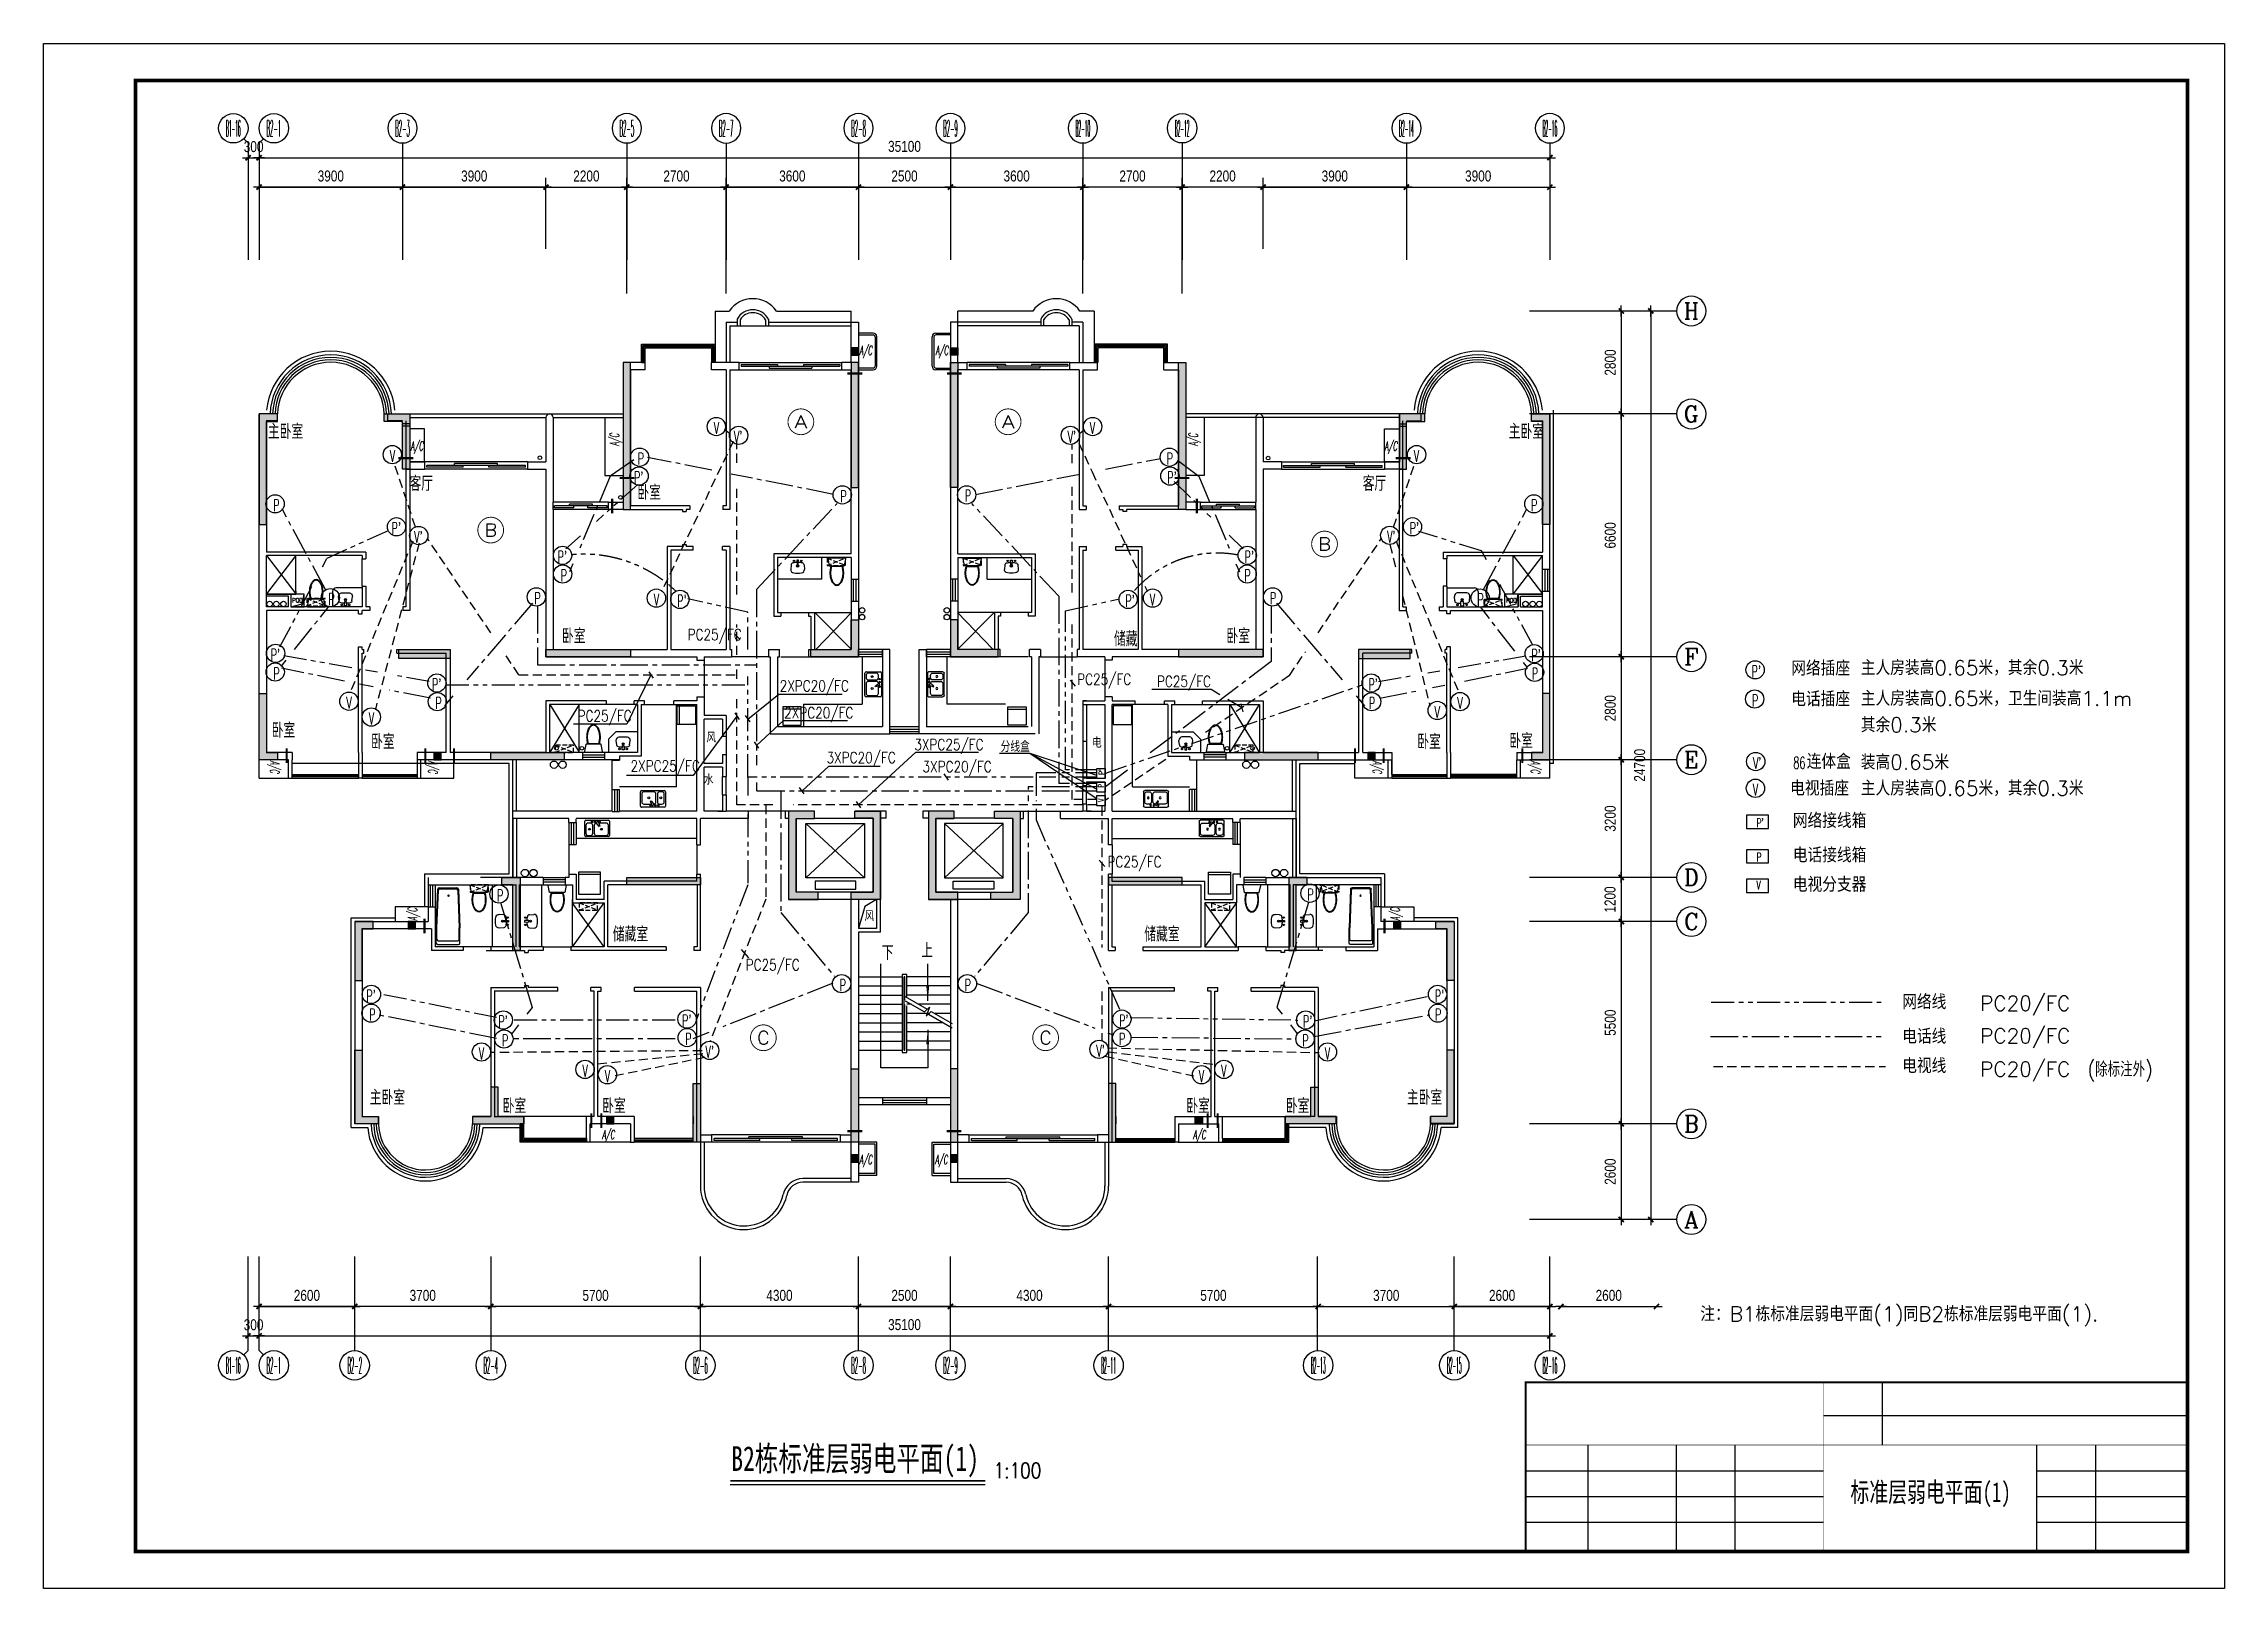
# Model space of a CAD drawing. Extents: x 193704 to 253004, y -154987 to -112987.
import ezdxf
from ezdxf.enums import TextEntityAlignment as Align

# ---------------------------------------------------------------- set-up
doc = ezdxf.new("R2010")
doc.units = 0
doc.header["$LTSCALE"] = 1000
doc.header["$MEASUREMENT"] = 0
for name, pattern in [('CENTER2', [1.125, 0.75, -0.125, 0.125, -0.125]), ('CONTINOUS', [0]), ('DASH', [0.35, 0.25, -0.1]), ('DASHED_50', [0.375, 0.25, -0.125]), ('PHANTOM2', [1.25, 0.625, -0.125, 0.125, -0.125, 0.125, -0.125])]:
    doc.linetypes.add(name, pattern=pattern)
doc.layers.get('0').update_dxf_attribs({"linetype": 'CONTINUOUS'})
doc.layers.get('DEFPOINTS').update_dxf_attribs({"linetype": 'CONTINUOUS'})
for name, color, linetype in [('AXIS', 7, 'CONTINUOUS'), ('AXIS_TEXT', 7, 'CONTINUOUS'), ('DIM', 7, 'CONTINUOUS'), ('DJ', 4, 'CONTINUOUS'), ('FRAME', 7, 'CONTINUOUS'), ('KT', 251, 'CONTINUOUS'), ('PUB_TEXT', 7, 'CONTINUOUS'), ('STAIR', 7, 'CONTINUOUS'), ('WALL', 7, 'CONTINUOUS'), ('WINDOW', 7, 'CONTINUOUS'), ('WINDOW_TEXT', 7, 'CONTINUOUS'), ('WIRE', 1, 'CONTINUOUS'), ('厨卫', 251, 'CONTINUOUS'), ('弱电线2', 2, 'CONTINUOUS'), ('文字', 7, 'CONTINUOUS'), ('构造柱', 7, 'CONTINUOUS'), ('柱', 252, 'CONTINUOUS'), ('热水器', 252, 'CONTINUOUS'), ('空调位', 7, 'CONTINUOUS'), ('管道', 6, 'CONTINUOUS'), ('轴线', 2, 'CONTINUOUS')]:
    doc.layers.add(name, color=color, linetype=linetype)
doc.styles.add('_HZTXT', font='txt.shx', dxfattribs={"width": 0.8, "bigfont": 'hztxt.shx'})
doc.styles.add('_SIMPLEX', font='SIMPLEX.shx', dxfattribs={"width": 0.8})
doc.styles.add('COMP', font='COMPLEX', dxfattribs={"bigfont": 'hztxt'})
doc.styles.add('COMPLEX', font='COMPLEX')
doc.styles.add('DIM_FONT', font='wcad.shx', dxfattribs={"width": 0.8})
doc.styles.add('HZ', font='SIMPLEX.shx', dxfattribs={"width": 0.75, "bigfont": 'hztxt.shx'})
doc.styles.add('HZTXT', font='romans.shx', dxfattribs={"width": 0.8, "bigfont": 'hztxt.shx'})
doc.styles.add('ITALICC', font='italicc.shx', dxfattribs={"width": 0.6})
doc.styles.add('SIMPLEX', font='SIMPLEX.SHX')
doc.styles.add('文字说明', font='SimSun.ttf')
doc.dimstyles.new('AXIS', dxfattribs={"dimtxt": 300, "dimasz": 1, "dimexe": 250, "dimexo": 300, "dimgap": 150, "dimtad": 1, "dimdec": 0, "dimzin": 0, "dimdsep": 46, "dimtxsty": 'DIM_FONT', "dimblk": '_DIMX', "dimcen": 0.09, "dimdle": 150, "dimse1": 1, "dimse2": 1, "dimclrt": 7, "dimadec": 0, "dimazin": 0, "dimtfac": 1, "dimtdec": 0, "dimtix": 1, "dimtmove": 2, "dimatfit": 3, "dimldrblk": '_DIMX', "dimfxl": 0, "dimtolj": 1, "dimtzin": 0, "dimarcsym": 0})

msp = doc.modelspace()

# ---------------------------------------------------------------- texts
at = {"layer": 'DJ'}
for s, height, style, width, p in [('V', 320, '_SIMPLEX', 0.6, (211926.1, -123598.4)), ('V', 320, '_SIMPLEX', 0.6, (222153.4, -123598.4)), ("V'", 320, '_SIMPLEX', 0.6, (212475.3, -123836.9)), ("V'", 320, '_SIMPLEX', 0.6, (221549.4, -123836.9)), ('V', 320, '_SIMPLEX', 0.6, (203115.8, -124361.1)), ('P', 320, '_SIMPLEX', 0.6, (209858.8, -124431.7)), ('P', 320, '_SIMPLEX', 0.6, (224239.1, -124431.7)), ('V', 320, '_SIMPLEX', 0.6, (230963.7, -124361.1)), ("P'", 320, '_SIMPLEX', 0.6, (209759.5, -124944.5)), ('P', 320, '_SIMPLEX', 0.6, (218753, -125438.6)), ("P'", 320, '_SIMPLEX', 0.6, (224256, -124944.5)), ('P', 320, '_SIMPLEX', 0.6, (199946.3, -125699.6)), ('P', 320, '_SIMPLEX', 0.6, (215368.5, -125455.7)), ('P', 320, '_SIMPLEX', 0.6, (234151.5, -125699.6)), ("P'", 320, '_SIMPLEX', 0.6, (203163.8, -126323.8)), ("V'", 320, '_SIMPLEX', 0.6, (203777.4, -126561.8)), ("V'", 320, '_SIMPLEX', 0.6, (230234.4, -126555.4)), ("P'", 320, '_SIMPLEX', 0.6, (230851.7, -126323.8)), ("P'", 320, '_SIMPLEX', 0.6, (207678.8, -127101.6)), ("P'", 320, '_SIMPLEX', 0.6, (226358.6, -127101.6)), ('P', 320, '_SIMPLEX', 0.6, (207763.6, -127606.7)), ('P', 320, '_SIMPLEX', 0.6, (226356.1, -127606.7)), ('P', 320, '_SIMPLEX', 0.6, (201446.5, -128250.5)), ('P', 320, '_SIMPLEX', 0.6, (207049.7, -128229.9)), ('V', 320, '_SIMPLEX', 0.6, (210296, -128263.4)), ("P'", 320, '_SIMPLEX', 0.6, (210931, -128297)), ("P'", 320, '_SIMPLEX', 0.6, (223120.4, -128297)), ('V', 320, '_SIMPLEX', 0.6, (223783.5, -128263.4)), ('P', 320, '_SIMPLEX', 0.6, (227048.1, -128229.9)), ('P', 320, '_SIMPLEX', 0.6, (232692, -128260.2)), ("P'", 320, '_SIMPLEX', 0.6, (199876.3, -129765.8)), ("P'", 320, '_SIMPLEX', 0.6, (234160.4, -129772.8)), ('P', 320, '_SIMPLEX', 0.6, (199947.9, -130271.4)), ("P'", 320, '_SIMPLEX', 0.6, (204261.7, -130571.9)), ("P'", 320, '_SIMPLEX', 0.6, (229729.3, -130571.9)), ('P', 320, '_SIMPLEX', 0.6, (234171.1, -130278.5)), ('V', 320, '_SIMPLEX', 0.6, (201934.3, -131066.4)), ('P', 320, '_SIMPLEX', 0.6, (204357.8, -131077.6)), ('P', 320, '_SIMPLEX', 0.6, (229740, -131077.6)), ('V', 320, '_SIMPLEX', 0.6, (231526.1, -131316.7)), ('V', 320, '_SIMPLEX', 0.6, (232145, -131076.5)), ('P', 320, '_SIMPLEX', 0.6, (240156.6, -131006)), ('V', 320, '_SIMPLEX', 0.6, (202544.4, -131496.2)), ('分线盒', 300, '_HZTXT', 0.8, (219728, -132248.3)), ("V'", 320, '_SIMPLEX', 0.6, (240185.6, -132705.9)), ('86', 320, '_SIMPLEX', 0.6, (241284.1, -132701)), ('V', 320, '_SIMPLEX', 0.6, (240177.6, -133433.3)), ("P'", 240, '_SIMPLEX', 0.6, (240283.8, -134294.9)), ('P', 240, '_SIMPLEX', 0.6, (240283.8, -135224.7)), ('V', 240, '_SIMPLEX', 0.6, (240283.8, -135988.6)), ('P', 320, '_SIMPLEX', 0.6, (206033.2, -136308.2)), ('P', 320, '_SIMPLEX', 0.6, (228064.6, -136285.3)), ("P'", 320, '_SIMPLEX', 0.6, (202482.1, -139036.5)), ('P', 320, '_SIMPLEX', 0.6, (215349.7, -138745.3)), ('P', 320, '_SIMPLEX', 0.6, (218748.1, -138745.3)), ("P'", 320, '_SIMPLEX', 0.6, (231533.4, -139036.5)), ('P', 320, '_SIMPLEX', 0.6, (202556.3, -139547.5)), ('P', 320, '_SIMPLEX', 0.6, (231541.5, -139547.5)), ("P'", 320, '_SIMPLEX', 0.6, (206069.6, -139734.8)), ('P', 320, '_SIMPLEX', 0.6, (206167.1, -140249.1)), ("P'", 320, '_SIMPLEX', 0.6, (211066.1, -139709.8)), ('P', 320, '_SIMPLEX', 0.6, (211150.4, -140210.9)), ('P', 320, '_SIMPLEX', 0.6, (222947.4, -140210.9)), ("P'", 320, '_SIMPLEX', 0.6, (222949.4, -139709.8)), ('P', 320, '_SIMPLEX', 0.6, (227930.7, -140249.1)), ("P'", 320, '_SIMPLEX', 0.6, (227945.9, -139734.8)), ('V', 320, '_SIMPLEX', 0.6, (205538.5, -140603.7)), ("V'", 320, '_SIMPLEX', 0.6, (211701.4, -140559.2)), ("V'", 320, '_SIMPLEX', 0.6, (222328.9, -140530.5)), ('V', 320, '_SIMPLEX', 0.6, (228541.1, -140603.7)), ('V', 320, '_SIMPLEX', 0.6, (208356, -141076.6)), ('V', 320, '_SIMPLEX', 0.6, (208963.9, -141221.8)), ('V', 320, '_SIMPLEX', 0.6, (225115.7, -141221.8)), ('V', 320, '_SIMPLEX', 0.6, (225723.5, -141076.6))]:
    msp.add_text(s, height=height, dxfattribs=dict(at, style=style, width=width)).set_placement(p)
at = {"layer": 'DJ', "linetype": 'DASHED_50', "ltscale": 1000, "style": '_HZTXT', "width": 0.8}
for s, p in [('PC25/FC', (211215.5, -129204)), ('2XPC20/FC', (213719.1, -130599.5)), ('PC25/FC', (221808.5, -130419.8)), ('PC25/FC', (223977.4, -130476.4)), ('2XPC20/FC', (213841.1, -131331.5)), ('PC25/FC', (208223.8, -131413.3)), ('3XPC20/FC', (214994.4, -132549.2)), ('3XPC25/FC', (217380.3, -132196.4)), ('2XPC25/FC', (209665.5, -132777.2)), ('3XPC20/FC', (217603.1, -132795.8)), ('PC25/FC', (222633, -135382.5)), ('PC25/FC', (212793.9, -138184))]:
    msp.add_text(s, height=300, dxfattribs=at).set_placement(p)
at = {"layer": 'DJ', "style": 'HZ'}
for s, p in [('网络插座', (241226.4, -130172.2)), ('主人房装高0.65米，其余0.3米', (243117, -130156.5)), ('电话插座', (241226.4, -131006.9)), ('主人房装高0.65米，卫生间装高1.1m', (243117, -130991.2)), ('其余0.3米', (243117, -131711.1)), ('连体盒', (241647.4, -132706.9)), ('装高0.65米', (243117, -132723.9)), ('电视插座', (241196.1, -133434.3)), ('主人房装高0.65米，其余0.3米', (243117, -133434.3)), ('网络接线箱', (241269, -134314.5)), ('电话接线箱', (241269, -135251.2)), ('电视分支器', (241269, -136051.2)), ('网络线', (244243.6, -139242.2)), ('PC20/FC', (246361.9, -139279.9)), ('电话线', (244243.6, -140179)), ('PC20/FC', (246361.9, -140164.9)), ('电视线', (244243.6, -140979)), ('PC20/FC', (246361.9, -141068.7)), ('注：B1栋标准层弱电平面(1)同B2栋标准层弱电平面(1).', (238752.8, -147726.6))]:
    msp.add_text(s, height=400, dxfattribs=at).set_placement(p)
at = {"layer": 'DJ', "style": '_SIMPLEX', "width": 0.6}
for s, p in [("P'", (222548.7, -132866.7)), ('P', (222536.8, -133217.5)), ('V', (222530.5, -133602.2))]:
    msp.add_text(s, height=153.6, rotation=90, dxfattribs=at).set_placement(p)
at = {"layer": 'WINDOW_TEXT', "style": 'SIMPLEX', "flags": 9}
for rotation, p in [(90, (210012.9, -121657)), (180, (208462.9, -142807))]:
    msp.add_attdef('A', text='', height=1, rotation=rotation, dxfattribs=at).set_placement(p, align=Align.MIDDLE)
at = {"layer": 'WINDOW_TEXT', "style": 'SIMPLEX', "oblique": -180, "text_generation_flag": 4, "flags": 9}
msp.add_attdef('A', text='', height=1, dxfattribs=at).set_placement((225762.9, -142807), align=Align.MIDDLE)
at = {"layer": '文字'}
for s, height, style, width, p in [('主卧室', 400, 'HZTXT', 0.8, (199803.3, -123735.7)), ('主卧室', 400, 'HZTXT', 0.8, (233543.1, -123735.7)), ('客厅', 400, 'HZTXT', 0.8, (203653.3, -125147.7)), ('卧室', 400, 'HZTXT', 0.8, (209849.8, -125393)), ('客厅', 400, 'HZTXT', 0.8, (229572.3, -125147.7)), ('卧室', 400, 'HZTXT', 0.8, (207798.8, -129297.1)), ('储藏', 400, 'HZTXT', 0.8, (222808.7, -129375)), ('卧室', 400, 'HZTXT', 0.8, (225867.6, -129297.1)), ('卧室', 400, 'HZTXT', 0.8, (199905.7, -131858.1)), ('卧室', 400, 'HZTXT', 0.8, (202608.9, -132166.7)), ('卧室', 400, 'HZTXT', 0.8, (202608.9, -132166.7)), ('卧室', 400, 'HZTXT', 0.8, (231057.5, -132166.7)), ('卧室', 400, 'HZTXT', 0.8, (231057.5, -132166.7)), ('卧室', 400, 'HZTXT', 0.8, (233560.7, -132146.3)), ('储藏室', 400, 'HZTXT', 0.8, (209182.5, -137402.5)), ('储藏室', 400, 'HZTXT', 0.8, (223633.8, -137402.5)), ('下', 400, 'HZTXT', 0.8, (216497, -137905.6)), ('上', 400, 'HZTXT', 0.8, (217569.7, -137843.7)), ('主卧室', 400, 'HZTXT', 0.8, (202570.9, -141842.6)), ('卧室', 400, 'HZTXT', 0.8, (206185.1, -142069.9)), ('卧室', 400, 'HZTXT', 0.8, (206185.1, -142069.9)), ('卧室', 400, 'HZTXT', 0.8, (208891.1, -142069.9)), ('卧室', 400, 'HZTXT', 0.8, (224775.3, -142069.9)), ('卧室', 400, 'HZTXT', 0.8, (227481.3, -142069.9)), ('卧室', 400, 'HZTXT', 0.8, (227481.3, -142069.9)), ('主卧室', 400, 'HZTXT', 0.8, (230775.6, -141842.6)), ('B2栋标准层弱电平面(1)', 672, '文字说明', 0.7, (212403.3, -151793.1)), ('标准层弱电平面(1)', 537.6, '文字说明', 0.7, (242835, -152637.9))]:
    msp.add_text(s, height=height, dxfattribs=dict(at, style=style, width=width)).set_placement(p)
at = {"layer": '文字', "style": 'COMPLEX', "width": 0.8}
msp.add_text('1:100', height=420, dxfattribs=at).set_placement((220185.1, -151782.2), align=Align.MIDDLE)
at = {"layer": '空调位', "style": 'ITALICC', "width": 0.5}
for p in [(215887.4, -121453.6), (215887.4, -121453.6), (217957.4, -121453.6), (217957.4, -121453.6), (203679.5, -124055.3), (230165.3, -124055.3), (208884.8, -142775.3), (224960.1, -142775.3), (215887.4, -143453.6), (217941, -143453.6)]:
    msp.add_text('A/C', height=250, dxfattribs=at).set_placement(p)
for rotation, p in [(90, (209350.2, -123932.5)), (90, (225089.9, -123932.5)), (270, (199864.6, -132480.3)), (270, (204164.6, -132480.3)), (270, (229846.9, -132480.3)), (270, (234146.9, -132480.3)), (90, (203859.4, -136832.5)), (90, (203859.4, -136832.5)), (90, (230580.6, -136832.5)), (90, (230580.6, -136832.5))]:
    msp.add_text('A/C', height=250, rotation=rotation, dxfattribs=at).set_placement(p)
at = {"layer": '空调位', "style": 'HZTXT'}
for s, p in [('风', (211726.1, -131985.3)), ('电', (222213.1, -132129.1)), ('水', (211659.6, -133131.5)), ('风', (216025.8, -136838.6))]:
    msp.add_text(s, height=250, dxfattribs=at).set_placement(p)

# ---------------------------------------------------------------- blocks, each defined once
blk = doc.blocks.new('_DIMX')
blk.add_line((-150, 0), (150, 0))
at = {"const_width": 50}
blk.add_lwpolyline([(-70, -70), (70, 70)], dxfattribs=at)
blk = doc.blocks.new('*D53')
at = {"color": 0, "linetype": 'ByBlock'}
blk.add_line((116264, -87239), (120162, -87239), dxfattribs=at)
at = {"layer": 'DEFPOINTS', "color": 0, "linetype": 'ByBlock'}
for p in [(120163, -87239), (116263, -89217), (120163, -89217)]:
    blk.add_point(p, dxfattribs=at)
at = {"color": 0, "linetype": 'ByBlock', "rotation": 180}
blk.add_blockref('_DIMX', (116263, -87239), dxfattribs=at)
at = {"color": 0, "linetype": 'ByBlock'}
blk.add_blockref('_DIMX', (120163, -87239), dxfattribs=at)
at = {"color": 7, "linetype": 'ByBlock', "insert": (118213, -86939), "char_height": 300, "attachment_point": 5, "style": 'DIM_FONT'}
blk.add_mtext('\\A1;3900', dxfattribs=at)
blk = doc.blocks.new('*D54')
at = {"color": 0, "linetype": 'ByBlock'}
blk.add_line((116264, -87239), (120162, -87239), dxfattribs=at)
at = {"layer": 'DEFPOINTS', "color": 0, "linetype": 'ByBlock'}
for p in [(120163, -87239), (116263, -89217), (120163, -89217)]:
    blk.add_point(p, dxfattribs=at)
at = {"color": 0, "linetype": 'ByBlock', "rotation": 180}
blk.add_blockref('_DIMX', (116263, -87239), dxfattribs=at)
at = {"color": 0, "linetype": 'ByBlock'}
blk.add_blockref('_DIMX', (120163, -87239), dxfattribs=at)
at = {"color": 7, "linetype": 'ByBlock', "insert": (118213, -86939), "char_height": 300, "attachment_point": 5, "style": 'DIM_FONT'}
blk.add_mtext('\\A1;3900', dxfattribs=at)
blk = doc.blocks.new('*D55')
at = {"color": 0, "linetype": 'ByBlock'}
blk.add_line((120162, -87239), (116264, -87239), dxfattribs=at)
at = {"layer": 'DEFPOINTS', "color": 0, "linetype": 'ByBlock'}
for p in [(116263, -87239), (116263, -89217), (120163, -89217)]:
    blk.add_point(p, dxfattribs=at)
at = {"color": 0, "linetype": 'ByBlock', "rotation": 180}
blk.add_blockref('_DIMX', (116263, -87239), dxfattribs=at)
at = {"color": 0, "linetype": 'ByBlock'}
blk.add_blockref('_DIMX', (120163, -87239), dxfattribs=at)
at = {"color": 7, "linetype": 'ByBlock', "insert": (118213, -86939), "char_height": 300, "attachment_point": 5, "style": 'DIM_FONT'}
blk.add_mtext('\\A1;3900', dxfattribs=at)
blk = doc.blocks.new('_INDEX1')
at = {"const_width": 0.035}
blk.add_lwpolyline([(-0.5, 0, 1), (0.5, 0, 1)], format="xyb", close=True, dxfattribs=at)
at = {"style": 'COMP', "width": 2.333333}
blk.add_attdef('1', text='', height=0.5, dxfattribs=at).set_placement((-0.25, -0.25), (0.25, -0.25), align=Align.FIT)
blk = doc.blocks.new('RSQ')
at = {"layer": '热水器', "linetype": 'DASH', "ltscale": 0.5}
for p, q in [((-250, 0), (250, -200)), ((-250, -200), (250, 0))]:
    blk.add_line(p, q, dxfattribs=at)
blk.add_lwpolyline([(250, 0), (-250, 0), (-250, -200), (250, -200)], close=True, dxfattribs=at)
blk = doc.blocks.new('_AXISO')
blk.add_circle((0, 0), 0.5)
at = {"layer": 'AXIS_TEXT', "style": 'COMPLEX', "width": 1.041667}
blk.add_attdef('A', text='', height=0.56, dxfattribs=at).set_placement((-0.25, -0.28), (0.25, -0.28), align=Align.FIT)
blk = doc.blocks.new('WC2')
for points in [[(211, 207, 0.354037), (207, 212), (24, 251, 0.477064), (0, 231), (0, -231, 0.477064), (12, -241), (207, -200, 0.354037), (211, -195)], [(218, 163), (218, -150, 0.033558), (269, -165, 0.056391), (405, -181, 0.056391), (541, -165, 0.070142), (644, -126, 0.106098), (721, -59, 0.162033), (743, 6, 0.162033), (721, 71, 0.106098), (644, 138, 0.070142), (541, 178, 0.056391), (405, 193, 0.056391), (269, 178, 0.033558)], [(232, 150), (232, -138, 0.027675), (273, -149, 0.056391), (405, -164, 0.056391), (537, -149, 0.070142), (636, -112, 0.106098), (708, -49, 0.162033), (726, 6, 0.162033), (708, 61, 0.106098), (636, 124, 0.070142), (537, 162, 0.056391), (405, 177, 0.056391), (273, 162, 0.027675)]]:
    blk.add_lwpolyline(points, format="xyb", close=True)
blk = doc.blocks.new('*D31')
at = {"color": 0, "linetype": 'ByBlock'}
blk.add_line((88964, -118473), (124062, -118473), dxfattribs=at)
at = {"layer": 'DEFPOINTS', "color": 0, "linetype": 'ByBlock'}
for p in [(88963, -116313), (124063, -116313), (124063, -118473)]:
    blk.add_point(p, dxfattribs=at)
at = {"color": 0, "linetype": 'ByBlock', "rotation": 180}
blk.add_blockref('_DIMX', (88963, -118473), dxfattribs=at)
at = {"color": 0, "linetype": 'ByBlock'}
blk.add_blockref('_DIMX', (124063, -118473), dxfattribs=at)
at = {"color": 7, "linetype": 'ByBlock', "insert": (106513, -118168), "char_height": 300, "attachment_point": 5, "style": 'DIM_FONT'}
blk.add_mtext('\\A1;35100', dxfattribs=at)
blk = doc.blocks.new('*D51')
at = {"color": 0, "linetype": 'ByBlock'}
blk.add_line((117764, -117673), (121462, -117673), dxfattribs=at)
at = {"layer": 'DEFPOINTS', "color": 0, "linetype": 'ByBlock'}
for p in [(117763, -116313), (121463, -116313), (121463, -117673)]:
    blk.add_point(p, dxfattribs=at)
at = {"color": 0, "linetype": 'ByBlock', "rotation": 180}
blk.add_blockref('_DIMX', (117763, -117673), dxfattribs=at)
at = {"color": 0, "linetype": 'ByBlock'}
blk.add_blockref('_DIMX', (121463, -117673), dxfattribs=at)
at = {"color": 7, "linetype": 'ByBlock', "insert": (119613, -117373), "char_height": 300, "attachment_point": 5, "style": 'DIM_FONT'}
blk.add_mtext('\\A1;3700', dxfattribs=at)
blk = doc.blocks.new('*D65')
at = {"color": 0, "linetype": 'ByBlock'}
blk.add_line((117764, -117673), (121462, -117673), dxfattribs=at)
at = {"layer": 'DEFPOINTS', "color": 0, "linetype": 'ByBlock'}
for p in [(117763, -116313), (121463, -116313), (121463, -117673)]:
    blk.add_point(p, dxfattribs=at)
at = {"color": 0, "linetype": 'ByBlock', "rotation": 180}
blk.add_blockref('_DIMX', (117763, -117673), dxfattribs=at)
at = {"color": 0, "linetype": 'ByBlock'}
blk.add_blockref('_DIMX', (121463, -117673), dxfattribs=at)
at = {"color": 7, "linetype": 'ByBlock', "insert": (119613, -117373), "char_height": 300, "attachment_point": 5, "style": 'DIM_FONT'}
blk.add_mtext('\\A1;3700', dxfattribs=at)
blk = doc.blocks.new('*D30')
at = {"color": 0, "linetype": 'ByBlock'}
blk.add_line((88964, -86439), (124062, -86439), dxfattribs=at)
at = {"layer": 'DEFPOINTS', "color": 0, "linetype": 'ByBlock'}
for p in [(124063, -86439), (88963, -89217), (124063, -89217)]:
    blk.add_point(p, dxfattribs=at)
at = {"color": 0, "linetype": 'ByBlock', "rotation": 180}
blk.add_blockref('_DIMX', (88963, -86439), dxfattribs=at)
at = {"color": 0, "linetype": 'ByBlock'}
blk.add_blockref('_DIMX', (124063, -86439), dxfattribs=at)
at = {"color": 7, "linetype": 'ByBlock', "insert": (106513, -86134), "char_height": 300, "attachment_point": 5, "style": 'DIM_FONT'}
blk.add_mtext('\\A1;35100', dxfattribs=at)
blk = doc.blocks.new('*D33')
at = {"color": 0, "linetype": 'ByBlock'}
for p, q in [((88662, -118473), (88661, -118473)), ((88663, -118473), (88963, -118473)), ((88964, -118473), (88965, -118473))]:
    blk.add_line(p, q, dxfattribs=at)
at = {"layer": 'DEFPOINTS', "color": 0, "linetype": 'ByBlock'}
for p in [(88663, -117229), (88963, -117229), (88963, -118473)]:
    blk.add_point(p, dxfattribs=at)
at = {"color": 0, "linetype": 'ByBlock'}
blk.add_blockref('_DIMX', (88663, -118473), dxfattribs=at)
at = {"color": 0, "linetype": 'ByBlock', "rotation": 180}
blk.add_blockref('_DIMX', (88963, -118473), dxfattribs=at)
at = {"color": 7, "linetype": 'ByBlock', "insert": (88813, -118173), "char_height": 300, "attachment_point": 5, "style": 'DIM_FONT'}
blk.add_mtext('\\A1;300', dxfattribs=at)
blk = doc.blocks.new('*D32')
at = {"color": 0, "linetype": 'ByBlock'}
blk.add_line((88964, -117673), (91562, -117673), dxfattribs=at)
at = {"layer": 'DEFPOINTS', "color": 0, "linetype": 'ByBlock'}
for p in [(88963, -116313), (91563, -116313), (91563, -117673)]:
    blk.add_point(p, dxfattribs=at)
at = {"color": 0, "linetype": 'ByBlock', "rotation": 180}
blk.add_blockref('_DIMX', (88963, -117673), dxfattribs=at)
at = {"color": 0, "linetype": 'ByBlock'}
blk.add_blockref('_DIMX', (91563, -117673), dxfattribs=at)
at = {"color": 7, "linetype": 'ByBlock', "insert": (90263, -117373), "char_height": 300, "attachment_point": 5, "style": 'DIM_FONT'}
blk.add_mtext('\\A1;2600', dxfattribs=at)
blk = doc.blocks.new('*D60')
at = {"color": 0, "linetype": 'ByBlock'}
blk.add_line((91562, -117673), (88964, -117673), dxfattribs=at)
at = {"layer": 'DEFPOINTS', "color": 0, "linetype": 'ByBlock'}
for p in [(88963, -116313), (91563, -116313), (88963, -117673)]:
    blk.add_point(p, dxfattribs=at)
at = {"color": 0, "linetype": 'ByBlock', "rotation": 180}
blk.add_blockref('_DIMX', (88963, -117673), dxfattribs=at)
at = {"color": 0, "linetype": 'ByBlock'}
blk.add_blockref('_DIMX', (91563, -117673), dxfattribs=at)
at = {"color": 7, "linetype": 'ByBlock', "insert": (90263, -117373), "char_height": 300, "attachment_point": 5, "style": 'DIM_FONT'}
blk.add_mtext('\\A1;2600', dxfattribs=at)
blk = doc.blocks.new('_AXISO2')
blk.add_line((0.354, 0.146), (0.5, 0))
blk.add_circle((0, 0.5), 0.5)
at = {"layer": 'AXIS_TEXT', "style": 'COMPLEX', "width": 1.041667}
blk.add_attdef('A', text='', height=0.56, dxfattribs=at).set_placement((-0.25, 0.22), (0.25, 0.22), align=Align.FIT)
blk = doc.blocks.new('*D40')
at = {"color": 0, "linetype": 'ByBlock'}
blk.add_line((105262, -117673), (100964, -117673), dxfattribs=at)
at = {"layer": 'DEFPOINTS', "color": 0, "linetype": 'ByBlock'}
for p in [(100963, -116313), (105263, -116313), (100963, -117673)]:
    blk.add_point(p, dxfattribs=at)
at = {"color": 0, "linetype": 'ByBlock', "rotation": 180}
blk.add_blockref('_DIMX', (100963, -117673), dxfattribs=at)
at = {"color": 0, "linetype": 'ByBlock'}
blk.add_blockref('_DIMX', (105263, -117673), dxfattribs=at)
at = {"color": 7, "linetype": 'ByBlock', "insert": (103113, -117373), "char_height": 300, "attachment_point": 5, "style": 'DIM_FONT'}
blk.add_mtext('\\A1;4300', dxfattribs=at)
blk = doc.blocks.new('*D62')
at = {"color": 0, "linetype": 'ByBlock'}
blk.add_line((105262, -117673), (100964, -117673), dxfattribs=at)
at = {"layer": 'DEFPOINTS', "color": 0, "linetype": 'ByBlock'}
for p in [(100963, -116313), (105263, -116313), (100963, -117673)]:
    blk.add_point(p, dxfattribs=at)
at = {"color": 0, "linetype": 'ByBlock', "rotation": 180}
blk.add_blockref('_DIMX', (100963, -117673), dxfattribs=at)
at = {"color": 0, "linetype": 'ByBlock'}
blk.add_blockref('_DIMX', (105263, -117673), dxfattribs=at)
at = {"color": 7, "linetype": 'ByBlock', "insert": (103113, -117373), "char_height": 300, "attachment_point": 5, "style": 'DIM_FONT'}
blk.add_mtext('\\A1;4300', dxfattribs=at)
blk = doc.blocks.new('*D39')
at = {"color": 0, "linetype": 'ByBlock'}
blk.add_line((100962, -117673), (95264, -117673), dxfattribs=at)
at = {"layer": 'DEFPOINTS', "color": 0, "linetype": 'ByBlock'}
for p in [(95263, -116313), (100963, -116313), (95263, -117673)]:
    blk.add_point(p, dxfattribs=at)
at = {"color": 0, "linetype": 'ByBlock', "rotation": 180}
blk.add_blockref('_DIMX', (95263, -117673), dxfattribs=at)
at = {"color": 0, "linetype": 'ByBlock'}
blk.add_blockref('_DIMX', (100963, -117673), dxfattribs=at)
at = {"color": 7, "linetype": 'ByBlock', "insert": (98113, -117373), "char_height": 300, "attachment_point": 5, "style": 'DIM_FONT'}
blk.add_mtext('\\A1;5700', dxfattribs=at)
blk = doc.blocks.new('*D58')
at = {"color": 0, "linetype": 'ByBlock'}
blk.add_line((100962, -117673), (95264, -117673), dxfattribs=at)
at = {"layer": 'DEFPOINTS', "color": 0, "linetype": 'ByBlock'}
for p in [(95263, -116313), (100963, -116313), (95263, -117673)]:
    blk.add_point(p, dxfattribs=at)
at = {"color": 0, "linetype": 'ByBlock', "rotation": 180}
blk.add_blockref('_DIMX', (95263, -117673), dxfattribs=at)
at = {"color": 0, "linetype": 'ByBlock'}
blk.add_blockref('_DIMX', (100963, -117673), dxfattribs=at)
at = {"color": 7, "linetype": 'ByBlock', "insert": (98113, -117373), "char_height": 300, "attachment_point": 5, "style": 'DIM_FONT'}
blk.add_mtext('\\A1;5700', dxfattribs=at)
blk = doc.blocks.new('*D29')
at = {"color": 0, "linetype": 'ByBlock'}
blk.add_line((95262, -117673), (91564, -117673), dxfattribs=at)
at = {"layer": 'DEFPOINTS', "color": 0, "linetype": 'ByBlock'}
for p in [(91563, -116313), (95263, -116313), (91563, -117673)]:
    blk.add_point(p, dxfattribs=at)
at = {"color": 0, "linetype": 'ByBlock', "rotation": 180}
blk.add_blockref('_DIMX', (91563, -117673), dxfattribs=at)
at = {"color": 0, "linetype": 'ByBlock'}
blk.add_blockref('_DIMX', (95263, -117673), dxfattribs=at)
at = {"color": 7, "linetype": 'ByBlock', "insert": (93413, -117373), "char_height": 300, "attachment_point": 5, "style": 'DIM_FONT'}
blk.add_mtext('\\A1;3700', dxfattribs=at)
blk = doc.blocks.new('*D59')
at = {"color": 0, "linetype": 'ByBlock'}
blk.add_line((95262, -117673), (91564, -117673), dxfattribs=at)
at = {"layer": 'DEFPOINTS', "color": 0, "linetype": 'ByBlock'}
for p in [(91563, -116313), (95263, -116313), (91563, -117673)]:
    blk.add_point(p, dxfattribs=at)
at = {"color": 0, "linetype": 'ByBlock', "rotation": 180}
blk.add_blockref('_DIMX', (91563, -117673), dxfattribs=at)
at = {"color": 0, "linetype": 'ByBlock'}
blk.add_blockref('_DIMX', (95263, -117673), dxfattribs=at)
at = {"color": 7, "linetype": 'ByBlock', "insert": (93413, -117373), "char_height": 300, "attachment_point": 5, "style": 'DIM_FONT'}
blk.add_mtext('\\A1;3700', dxfattribs=at)
blk = doc.blocks.new('_AXISO1')
blk.add_line((0.354, -0.146), (0.5, 0))
blk.add_circle((0, -0.5), 0.5)
at = {"layer": 'AXIS_TEXT', "style": 'COMPLEX', "width": 1.041667}
blk.add_attdef('A', text='', height=0.56, dxfattribs=at).set_placement((-0.25, -0.78), (0.25, -0.78), align=Align.FIT)
blk = doc.blocks.new('*D36')
at = {"color": 0, "linetype": 'ByBlock'}
blk.add_line((107764, -117673), (112062, -117673), dxfattribs=at)
at = {"layer": 'DEFPOINTS', "color": 0, "linetype": 'ByBlock'}
for p in [(107763, -116313), (112063, -116313), (112063, -117673)]:
    blk.add_point(p, dxfattribs=at)
at = {"color": 0, "linetype": 'ByBlock', "rotation": 180}
blk.add_blockref('_DIMX', (107763, -117673), dxfattribs=at)
at = {"color": 0, "linetype": 'ByBlock'}
blk.add_blockref('_DIMX', (112063, -117673), dxfattribs=at)
at = {"color": 7, "linetype": 'ByBlock', "insert": (109913, -117373), "char_height": 300, "attachment_point": 5, "style": 'DIM_FONT'}
blk.add_mtext('\\A1;4300', dxfattribs=at)
blk = doc.blocks.new('*D64')
at = {"color": 0, "linetype": 'ByBlock'}
blk.add_line((107764, -117673), (112062, -117673), dxfattribs=at)
at = {"layer": 'DEFPOINTS', "color": 0, "linetype": 'ByBlock'}
for p in [(107763, -116313), (112063, -116313), (112063, -117673)]:
    blk.add_point(p, dxfattribs=at)
at = {"color": 0, "linetype": 'ByBlock', "rotation": 180}
blk.add_blockref('_DIMX', (107763, -117673), dxfattribs=at)
at = {"color": 0, "linetype": 'ByBlock'}
blk.add_blockref('_DIMX', (112063, -117673), dxfattribs=at)
at = {"color": 7, "linetype": 'ByBlock', "insert": (109913, -117373), "char_height": 300, "attachment_point": 5, "style": 'DIM_FONT'}
blk.add_mtext('\\A1;4300', dxfattribs=at)
blk = doc.blocks.new('*D41')
at = {"color": 0, "linetype": 'ByBlock'}
blk.add_line((105264, -117673), (107762, -117673), dxfattribs=at)
at = {"layer": 'DEFPOINTS', "color": 0, "linetype": 'ByBlock'}
for p in [(105263, -116313), (107763, -116313), (107763, -117673)]:
    blk.add_point(p, dxfattribs=at)
at = {"color": 0, "linetype": 'ByBlock', "rotation": 180}
blk.add_blockref('_DIMX', (105263, -117673), dxfattribs=at)
at = {"color": 0, "linetype": 'ByBlock'}
blk.add_blockref('_DIMX', (107763, -117673), dxfattribs=at)
at = {"color": 7, "linetype": 'ByBlock', "insert": (106513, -117373), "char_height": 300, "attachment_point": 5, "style": 'DIM_FONT'}
blk.add_mtext('\\A1;2500', dxfattribs=at)
blk = doc.blocks.new('*D63')
at = {"color": 0, "linetype": 'ByBlock'}
blk.add_line((107762, -117673), (105264, -117673), dxfattribs=at)
at = {"layer": 'DEFPOINTS', "color": 0, "linetype": 'ByBlock'}
for p in [(105263, -116313), (107763, -116313), (105263, -117673)]:
    blk.add_point(p, dxfattribs=at)
at = {"color": 0, "linetype": 'ByBlock', "rotation": 180}
blk.add_blockref('_DIMX', (105263, -117673), dxfattribs=at)
at = {"color": 0, "linetype": 'ByBlock'}
blk.add_blockref('_DIMX', (107763, -117673), dxfattribs=at)
at = {"color": 7, "linetype": 'ByBlock', "insert": (106513, -117373), "char_height": 300, "attachment_point": 5, "style": 'DIM_FONT'}
blk.add_mtext('\\A1;2500', dxfattribs=at)
blk = doc.blocks.new('*D50')
at = {"color": 0, "linetype": 'ByBlock'}
blk.add_line((112064, -117673), (117762, -117673), dxfattribs=at)
at = {"layer": 'DEFPOINTS', "color": 0, "linetype": 'ByBlock'}
for p in [(112063, -116313), (117763, -116313), (117763, -117673)]:
    blk.add_point(p, dxfattribs=at)
at = {"color": 0, "linetype": 'ByBlock', "rotation": 180}
blk.add_blockref('_DIMX', (112063, -117673), dxfattribs=at)
at = {"color": 0, "linetype": 'ByBlock'}
blk.add_blockref('_DIMX', (117763, -117673), dxfattribs=at)
at = {"color": 7, "linetype": 'ByBlock', "insert": (114913, -117373), "char_height": 300, "attachment_point": 5, "style": 'DIM_FONT'}
blk.add_mtext('\\A1;5700', dxfattribs=at)
blk = doc.blocks.new('*D61')
at = {"color": 0, "linetype": 'ByBlock'}
blk.add_line((112064, -117673), (117762, -117673), dxfattribs=at)
at = {"layer": 'DEFPOINTS', "color": 0, "linetype": 'ByBlock'}
for p in [(112063, -116313), (117763, -116313), (117763, -117673)]:
    blk.add_point(p, dxfattribs=at)
at = {"color": 0, "linetype": 'ByBlock', "rotation": 180}
blk.add_blockref('_DIMX', (112063, -117673), dxfattribs=at)
at = {"color": 0, "linetype": 'ByBlock'}
blk.add_blockref('_DIMX', (117763, -117673), dxfattribs=at)
at = {"color": 7, "linetype": 'ByBlock', "insert": (114913, -117373), "char_height": 300, "attachment_point": 5, "style": 'DIM_FONT'}
blk.add_mtext('\\A1;5700', dxfattribs=at)
blk = doc.blocks.new('M_E10')
for p, q in [((-740, -70), (-740, -680)), ((-700, -30), (-302, -30)), ((-640, -90), (-640, -660)), ((-600, -50), (-300, -50)), ((-300, -50), (695, -96)), ((-298, -30), (724, -76)), ((730, -136), (730, -614)), ((760, -116), (760, -634)), ((-700, -720), (-302, -720)), ((-600, -700), (-300, -700)), ((695, -654), (-300, -700)), ((685, -654), (-300, -700)), ((724, -674), (-298, -720))]:
    blk.add_line(p, q)
at = {"const_width": 1.5}
for points in [[(-800, 0), (800, 0)], [(-800, -750), (-800, 0)], [(800, 0), (800, -750)], [(800, -750), (-800, -750)]]:
    blk.add_lwpolyline(points, dxfattribs=at)
for radius in [20, 16]:
    blk.add_circle((550, -386), radius)
for centre, start, end in [((-700, -70), 90, 180), ((-600, -90), 90, 180), ((-302, -70), 83.79655, 90), ((690, -136), 0, 83.36749), ((720, -116), 0, 83.79655), ((-700, -680), 180, 270), ((-600, -660), 180, 270), ((-302, -680), 270, 276.20345), ((690, -614), 276.63251, 0), ((720, -634), 276.20345, 0)]:
    blk.add_arc(centre, 40, start, end)
at = {"width": 0.8, "flags": 9}
for tag in ['XSIZE', 'YSIZE']:
    blk.add_attdef(tag, (0, 0), '', height=0.5, dxfattribs=at)
blk = doc.blocks.new('M_E29JIV')
at = {"color": 0, "linetype": 'ByBlock'}
for p, q in [((0, -307), (0, 307)), ((31, 338), (419, 338)), ((48, 2), (57, -12)), ((59, 31), (163, 70)), ((82, 245), (82, 40)), ((173, 53), (87, -18)), ((358, 307), (143, 307)), ((163, 70), (173, 53)), ((419, -20), (419, 245)), ((450, 307), (450, -307)), ((419, -338), (31, -338)), ((82, -184), (82, -245)), ((143, -82), (358, -82)), ((358, -123), (143, -123)), ((143, -307), (358, -307)), ((419, -245), (419, -184))]:
    blk.add_line(p, q, dxfattribs=at)
for centre, radius in [((51, 61), 20.5), ((251, 112), 25.6), ((51, -61), 20.5), ((51, -143), 20.5), ((251, -210), 25.6)]:
    blk.add_circle(centre, radius, dxfattribs=at)
for centre, radius, start, end in [((31, 307), 30.7, 90, 180), ((66, 12), 20.5, 110.53768, 210), ((143, 245), 61.4, 90, 180), ((358, 245), 61.4, 0, 90), ((419, 307), 30.7, 0, 90), ((31, -307), 30.7, 180, 270), ((74, -2), 20.5, 210, 309.46232), ((143, -20), 61.4, 180, 270), ((143, -184), 61.4, 90, 180), ((143, -245), 61.4, 180, 270), ((358, -20), 61.4, 270, 0), ((358, -184), 61.4, 0, 90), ((358, -245), 61.4, 270, 0), ((419, -307), 30.7, 270, 0)]:
    blk.add_arc(centre, radius, start, end, dxfattribs=at)
at = {"style": 'DIM_FONT', "width": 0.8, "flags": 9}
for tag in ['XSIZE', 'YSIZE']:
    blk.add_attdef(tag, (0, 0), '', height=0.5, dxfattribs=at)
blk = doc.blocks.new('_WBLK')
for p, q in [((-0.5, 0.5), (0.5, 0.5)), ((0.5, 0.167), (-0.5, 0.167)), ((0.5, -0.167), (-0.5, -0.167)), ((-0.5, -0.5), (0.5, -0.5))]:
    blk.add_line(p, q)
at = {"layer": 'WINDOW_TEXT', "style": 'SIMPLEX', "flags": 9}
blk.add_attdef('A', text='', height=1, dxfattribs=at).set_placement((0, 1.5), align=Align.MIDDLE)
blk = doc.blocks.new('A')
at = {"layer": '厨卫'}
blk.add_lwpolyline([(-370, 0), (-59, 85), (0, 350)], dxfattribs=at)
blk.add_lwpolyline([(-370, 0), (0, 0), (0, 350), (-370, 350)], close=True, dxfattribs=at)
at = {"layer": '厨卫', "style": 'HZTXT', "width": 0.8}
blk.add_text('PQD', height=120, dxfattribs=at).set_placement((-333, 118))
blk = doc.blocks.new('_ARROW')
blk.add_solid([(0, 0), (-1, 0.1), (-1, -0.1)])
blk = doc.blocks.new('*D34')
at = {"color": 0, "linetype": 'ByBlock'}
for p, q in [((88663, -86439), (88662, -86439)), ((88664, -86439), (88964, -86439)), ((88965, -86439), (88966, -86439))]:
    blk.add_line(p, q, dxfattribs=at)
at = {"layer": 'DEFPOINTS', "color": 0, "linetype": 'ByBlock'}
for p in [(88964, -86439), (88664, -89147), (88964, -89147)]:
    blk.add_point(p, dxfattribs=at)
at = {"color": 0, "linetype": 'ByBlock'}
blk.add_blockref('_DIMX', (88664, -86439), dxfattribs=at)
at = {"color": 0, "linetype": 'ByBlock', "rotation": 180}
blk.add_blockref('_DIMX', (88964, -86439), dxfattribs=at)
at = {"color": 7, "linetype": 'ByBlock', "insert": (88814, -86139), "char_height": 300, "attachment_point": 5, "style": 'DIM_FONT'}
blk.add_mtext('\\A1;300', dxfattribs=at)
blk = doc.blocks.new('*D27')
at = {"color": 0, "linetype": 'ByBlock'}
blk.add_line((92862, -87239), (88964, -87239), dxfattribs=at)
at = {"layer": 'DEFPOINTS', "color": 0, "linetype": 'ByBlock'}
for p in [(88963, -87239), (88963, -89217), (92863, -89217)]:
    blk.add_point(p, dxfattribs=at)
at = {"color": 0, "linetype": 'ByBlock', "rotation": 180}
blk.add_blockref('_DIMX', (88963, -87239), dxfattribs=at)
at = {"color": 0, "linetype": 'ByBlock'}
blk.add_blockref('_DIMX', (92863, -87239), dxfattribs=at)
at = {"color": 7, "linetype": 'ByBlock', "insert": (90913, -86939), "char_height": 300, "attachment_point": 5, "style": 'DIM_FONT'}
blk.add_mtext('\\A1;3900', dxfattribs=at)
blk = doc.blocks.new('*D28')
at = {"color": 0, "linetype": 'ByBlock'}
blk.add_line((88964, -87239), (92862, -87239), dxfattribs=at)
at = {"layer": 'DEFPOINTS', "color": 0, "linetype": 'ByBlock'}
for p in [(92863, -87239), (88963, -89217), (92863, -89217)]:
    blk.add_point(p, dxfattribs=at)
at = {"color": 0, "linetype": 'ByBlock', "rotation": 180}
blk.add_blockref('_DIMX', (88963, -87239), dxfattribs=at)
at = {"color": 0, "linetype": 'ByBlock'}
blk.add_blockref('_DIMX', (92863, -87239), dxfattribs=at)
at = {"color": 7, "linetype": 'ByBlock', "insert": (90913, -86939), "char_height": 300, "attachment_point": 5, "style": 'DIM_FONT'}
blk.add_mtext('\\A1;3900', dxfattribs=at)
blk = doc.blocks.new('*D45')
at = {"color": 0, "linetype": 'ByBlock'}
blk.add_line((105262, -87239), (101664, -87239), dxfattribs=at)
at = {"layer": 'DEFPOINTS', "color": 0, "linetype": 'ByBlock'}
for p in [(101663, -87239), (101663, -89217), (105263, -89217)]:
    blk.add_point(p, dxfattribs=at)
at = {"color": 0, "linetype": 'ByBlock', "rotation": 180}
blk.add_blockref('_DIMX', (101663, -87239), dxfattribs=at)
at = {"color": 0, "linetype": 'ByBlock'}
blk.add_blockref('_DIMX', (105263, -87239), dxfattribs=at)
at = {"color": 7, "linetype": 'ByBlock', "insert": (103463, -86939), "char_height": 300, "attachment_point": 5, "style": 'DIM_FONT'}
blk.add_mtext('\\A1;3600', dxfattribs=at)
blk = doc.blocks.new('*D46')
at = {"color": 0, "linetype": 'ByBlock'}
blk.add_line((101664, -87239), (105262, -87239), dxfattribs=at)
at = {"layer": 'DEFPOINTS', "color": 0, "linetype": 'ByBlock'}
for p in [(105263, -87239), (101663, -89217), (105263, -89217)]:
    blk.add_point(p, dxfattribs=at)
at = {"color": 0, "linetype": 'ByBlock', "rotation": 180}
blk.add_blockref('_DIMX', (101663, -87239), dxfattribs=at)
at = {"color": 0, "linetype": 'ByBlock'}
blk.add_blockref('_DIMX', (105263, -87239), dxfattribs=at)
at = {"color": 7, "linetype": 'ByBlock', "insert": (103463, -86939), "char_height": 300, "attachment_point": 5, "style": 'DIM_FONT'}
blk.add_mtext('\\A1;3600', dxfattribs=at)
blk = doc.blocks.new('*D42')
at = {"color": 0, "linetype": 'ByBlock'}
blk.add_line((96762, -87239), (92864, -87239), dxfattribs=at)
at = {"layer": 'DEFPOINTS', "color": 0, "linetype": 'ByBlock'}
for p in [(92863, -87239), (92863, -89217), (96763, -89217)]:
    blk.add_point(p, dxfattribs=at)
at = {"color": 0, "linetype": 'ByBlock', "rotation": 180}
blk.add_blockref('_DIMX', (92863, -87239), dxfattribs=at)
at = {"color": 0, "linetype": 'ByBlock'}
blk.add_blockref('_DIMX', (96763, -87239), dxfattribs=at)
at = {"color": 7, "linetype": 'ByBlock', "insert": (94813, -86939), "char_height": 300, "attachment_point": 5, "style": 'DIM_FONT'}
blk.add_mtext('\\A1;3900', dxfattribs=at)
blk = doc.blocks.new('*D43')
at = {"color": 0, "linetype": 'ByBlock'}
blk.add_line((92864, -87239), (96762, -87239), dxfattribs=at)
at = {"layer": 'DEFPOINTS', "color": 0, "linetype": 'ByBlock'}
for p in [(96763, -87239), (92863, -89217), (96763, -89217)]:
    blk.add_point(p, dxfattribs=at)
at = {"color": 0, "linetype": 'ByBlock', "rotation": 180}
blk.add_blockref('_DIMX', (92863, -87239), dxfattribs=at)
at = {"color": 0, "linetype": 'ByBlock'}
blk.add_blockref('_DIMX', (96763, -87239), dxfattribs=at)
at = {"color": 7, "linetype": 'ByBlock', "insert": (94813, -86939), "char_height": 300, "attachment_point": 5, "style": 'DIM_FONT'}
blk.add_mtext('\\A1;3900', dxfattribs=at)
blk = doc.blocks.new('*D44')
at = {"color": 0, "linetype": 'ByBlock'}
blk.add_line((96762, -87239), (92864, -87239), dxfattribs=at)
at = {"layer": 'DEFPOINTS', "color": 0, "linetype": 'ByBlock'}
for p in [(92863, -87239), (92863, -89217), (96763, -89217)]:
    blk.add_point(p, dxfattribs=at)
at = {"color": 0, "linetype": 'ByBlock', "rotation": 180}
blk.add_blockref('_DIMX', (92863, -87239), dxfattribs=at)
at = {"color": 0, "linetype": 'ByBlock'}
blk.add_blockref('_DIMX', (96763, -87239), dxfattribs=at)
at = {"color": 7, "linetype": 'ByBlock', "insert": (94813, -86939), "char_height": 300, "attachment_point": 5, "style": 'DIM_FONT'}
blk.add_mtext('\\A1;3900', dxfattribs=at)
blk = doc.blocks.new('*D37')
at = {"color": 0, "linetype": 'ByBlock'}
for p, q in [((96763, -88917), (96763, -86989)), ((98963, -89032), (98963, -86989)), ((96764, -87239), (98962, -87239))]:
    blk.add_line(p, q, dxfattribs=at)
at = {"layer": 'DEFPOINTS', "color": 0, "linetype": 'ByBlock'}
for p in [(98963, -87239), (96763, -89217), (98963, -89332)]:
    blk.add_point(p, dxfattribs=at)
at = {"color": 0, "linetype": 'ByBlock', "rotation": 180}
blk.add_blockref('_DIMX', (96763, -87239), dxfattribs=at)
at = {"color": 0, "linetype": 'ByBlock'}
blk.add_blockref('_DIMX', (98963, -87239), dxfattribs=at)
at = {"color": 7, "linetype": 'ByBlock', "insert": (97863, -86939), "char_height": 300, "attachment_point": 5, "style": 'DIM_FONT'}
blk.add_mtext('\\A1;2200', dxfattribs=at)
blk = doc.blocks.new('*D38')
at = {"color": 0, "linetype": 'ByBlock'}
for p, q in [((98963, -90129), (98963, -86989)), ((101663, -90129), (101663, -86989)), ((98964, -87239), (101662, -87239))]:
    blk.add_line(p, q, dxfattribs=at)
at = {"layer": 'DEFPOINTS', "color": 0, "linetype": 'ByBlock'}
for p in [(101663, -87239), (98963, -90429), (101663, -90429)]:
    blk.add_point(p, dxfattribs=at)
at = {"color": 0, "linetype": 'ByBlock', "rotation": 180}
blk.add_blockref('_DIMX', (98963, -87239), dxfattribs=at)
at = {"color": 0, "linetype": 'ByBlock'}
blk.add_blockref('_DIMX', (101663, -87239), dxfattribs=at)
at = {"color": 7, "linetype": 'ByBlock', "insert": (100313, -86939), "char_height": 300, "attachment_point": 5, "style": 'DIM_FONT'}
blk.add_mtext('\\A1;2700', dxfattribs=at)
blk = doc.blocks.new('*D35')
at = {"color": 0, "linetype": 'ByBlock'}
blk.add_line((107764, -87239), (111362, -87239), dxfattribs=at)
at = {"layer": 'DEFPOINTS', "color": 0, "linetype": 'ByBlock'}
for p in [(111363, -87239), (107763, -89217), (111363, -89217)]:
    blk.add_point(p, dxfattribs=at)
at = {"color": 0, "linetype": 'ByBlock', "rotation": 180}
blk.add_blockref('_DIMX', (107763, -87239), dxfattribs=at)
at = {"color": 0, "linetype": 'ByBlock'}
blk.add_blockref('_DIMX', (111363, -87239), dxfattribs=at)
at = {"color": 7, "linetype": 'ByBlock', "insert": (109563, -86939), "char_height": 300, "attachment_point": 5, "style": 'DIM_FONT'}
blk.add_mtext('\\A1;3600', dxfattribs=at)
blk = doc.blocks.new('*D47')
at = {"color": 0, "linetype": 'ByBlock'}
blk.add_line((105264, -87239), (107762, -87239), dxfattribs=at)
at = {"layer": 'DEFPOINTS', "color": 0, "linetype": 'ByBlock'}
for p in [(107763, -87239), (105263, -89217), (107763, -89217)]:
    blk.add_point(p, dxfattribs=at)
at = {"color": 0, "linetype": 'ByBlock', "rotation": 180}
blk.add_blockref('_DIMX', (105263, -87239), dxfattribs=at)
at = {"color": 0, "linetype": 'ByBlock'}
blk.add_blockref('_DIMX', (107763, -87239), dxfattribs=at)
at = {"color": 7, "linetype": 'ByBlock', "insert": (106513, -86939), "char_height": 300, "attachment_point": 5, "style": 'DIM_FONT'}
blk.add_mtext('\\A1;2500', dxfattribs=at)
blk = doc.blocks.new('*D49')
at = {"color": 0, "linetype": 'ByBlock'}
for p, q in [((111363, -90129), (111363, -86989)), ((114063, -90129), (114063, -86989)), ((114062, -87239), (111364, -87239))]:
    blk.add_line(p, q, dxfattribs=at)
at = {"layer": 'DEFPOINTS', "color": 0, "linetype": 'ByBlock'}
for p in [(111363, -87239), (111363, -90429), (114063, -90429)]:
    blk.add_point(p, dxfattribs=at)
at = {"color": 0, "linetype": 'ByBlock', "rotation": 180}
blk.add_blockref('_DIMX', (111363, -87239), dxfattribs=at)
at = {"color": 0, "linetype": 'ByBlock'}
blk.add_blockref('_DIMX', (114063, -87239), dxfattribs=at)
at = {"color": 7, "linetype": 'ByBlock', "insert": (112713, -86939), "char_height": 300, "attachment_point": 5, "style": 'DIM_FONT'}
blk.add_mtext('\\A1;2700', dxfattribs=at)
blk = doc.blocks.new('*D48')
at = {"color": 0, "linetype": 'ByBlock'}
for p, q in [((114063, -89032), (114063, -86989)), ((116263, -88917), (116263, -86989)), ((116262, -87239), (114064, -87239))]:
    blk.add_line(p, q, dxfattribs=at)
at = {"layer": 'DEFPOINTS', "color": 0, "linetype": 'ByBlock'}
for p in [(114063, -87239), (114063, -89332), (116263, -89217)]:
    blk.add_point(p, dxfattribs=at)
at = {"color": 0, "linetype": 'ByBlock', "rotation": 180}
blk.add_blockref('_DIMX', (114063, -87239), dxfattribs=at)
at = {"color": 0, "linetype": 'ByBlock'}
blk.add_blockref('_DIMX', (116263, -87239), dxfattribs=at)
at = {"color": 7, "linetype": 'ByBlock', "insert": (115163, -86939), "char_height": 300, "attachment_point": 5, "style": 'DIM_FONT'}
blk.add_mtext('\\A1;2200', dxfattribs=at)
blk = doc.blocks.new('30609000235308')
for points in [[(-1900, 0), (-1900, 500), (100, 500), (100, 0)], [(-1867, 0), (-1867, 467), (67, 467), (67, 0)], [(-1833, 0), (-1833, 433), (33, 433), (33, 0)], [(-1800, 0), (-1800, 400), (0, 400), (0, 0)]]:
    blk.add_lwpolyline(points)
at = {"layer": 'WINDOW_TEXT', "style": 'SIMPLEX', "flags": 9}
blk.add_attdef('A', text='', height=1, rotation=90, dxfattribs=at).set_placement((-1850, 0), align=Align.MIDDLE)
blk = doc.blocks.new('*D20')
at = {"color": 0, "linetype": 'ByBlock'}
blk.add_line((126005, -93409), (126005, -100007), dxfattribs=at)
at = {"layer": 'DEFPOINTS', "color": 0, "linetype": 'ByBlock'}
for p in [(123805, -93408), (123805, -100008), (126005, -100008)]:
    blk.add_point(p, dxfattribs=at)
at = {"color": 0, "linetype": 'ByBlock'}
for p, rotation in [((126005, -93408), 90), ((126005, -100008), 270)]:
    blk.add_blockref('_DIMX', p, dxfattribs=dict(at, rotation=rotation))
at = {"color": 7, "linetype": 'ByBlock', "insert": (125705, -96708), "char_height": 300, "attachment_point": 5, "rotation": 90, "style": 'DIM_FONT'}
blk.add_mtext('\\A1;6600', dxfattribs=at)
blk = doc.blocks.new('*D26')
at = {"color": 0, "linetype": 'ByBlock'}
blk.add_line((126805, -90609), (126805, -115307), dxfattribs=at)
at = {"layer": 'DEFPOINTS', "color": 0, "linetype": 'ByBlock'}
for p in [(123805, -90608), (123805, -115308), (126805, -115308)]:
    blk.add_point(p, dxfattribs=at)
at = {"color": 0, "linetype": 'ByBlock'}
for p, rotation in [((126805, -90608), 90), ((126805, -115308), 270)]:
    blk.add_blockref('_DIMX', p, dxfattribs=dict(at, rotation=rotation))
at = {"color": 7, "linetype": 'ByBlock', "insert": (126505, -102958), "char_height": 300, "attachment_point": 5, "rotation": 90, "style": 'DIM_FONT'}
blk.add_mtext('\\A1;24700', dxfattribs=at)
blk = doc.blocks.new('*D19')
at = {"color": 0, "linetype": 'ByBlock'}
blk.add_line((126005, -90609), (126005, -93407), dxfattribs=at)
at = {"layer": 'DEFPOINTS', "color": 0, "linetype": 'ByBlock'}
for p in [(123805, -90608), (123805, -93408), (126005, -93408)]:
    blk.add_point(p, dxfattribs=at)
at = {"color": 0, "linetype": 'ByBlock'}
for p, rotation in [((126005, -90608), 90), ((126005, -93408), 270)]:
    blk.add_blockref('_DIMX', p, dxfattribs=dict(at, rotation=rotation))
at = {"color": 7, "linetype": 'ByBlock', "insert": (125705, -92008), "char_height": 300, "attachment_point": 5, "rotation": 90, "style": 'DIM_FONT'}
blk.add_mtext('\\A1;2800', dxfattribs=at)
blk = doc.blocks.new('*D25')
at = {"color": 0, "linetype": 'ByBlock'}
blk.add_line((126005, -107209), (126005, -112707), dxfattribs=at)
at = {"layer": 'DEFPOINTS', "color": 0, "linetype": 'ByBlock'}
for p in [(123805, -107208), (123805, -112708), (126005, -112708)]:
    blk.add_point(p, dxfattribs=at)
at = {"color": 0, "linetype": 'ByBlock'}
for p, rotation in [((126005, -107208), 90), ((126005, -112708), 270)]:
    blk.add_blockref('_DIMX', p, dxfattribs=dict(at, rotation=rotation))
at = {"color": 7, "linetype": 'ByBlock', "insert": (125705, -109958), "char_height": 300, "attachment_point": 5, "rotation": 90, "style": 'DIM_FONT'}
blk.add_mtext('\\A1;5500', dxfattribs=at)
blk = doc.blocks.new('*D57')
at = {"color": 0, "linetype": 'ByBlock'}
blk.add_line((124364, -117673), (126962, -117673), dxfattribs=at)
at = {"layer": 'DEFPOINTS', "color": 0, "linetype": 'ByBlock'}
for p in [(124363, -116313), (126963, -116313), (126963, -117673)]:
    blk.add_point(p, dxfattribs=at)
at = {"color": 0, "linetype": 'ByBlock', "rotation": 180}
blk.add_blockref('_DIMX', (124363, -117673), dxfattribs=at)
at = {"color": 0, "linetype": 'ByBlock'}
blk.add_blockref('_DIMX', (126963, -117673), dxfattribs=at)
at = {"color": 7, "linetype": 'ByBlock', "insert": (125663, -117373), "char_height": 300, "attachment_point": 5, "style": 'DIM_FONT'}
blk.add_mtext('\\A1;2600', dxfattribs=at)
blk = doc.blocks.new('*D24')
at = {"color": 0, "linetype": 'ByBlock'}
blk.add_line((126005, -112709), (126005, -115307), dxfattribs=at)
at = {"layer": 'DEFPOINTS', "color": 0, "linetype": 'ByBlock'}
for p in [(123805, -112708), (123805, -115308), (126005, -115308)]:
    blk.add_point(p, dxfattribs=at)
at = {"color": 0, "linetype": 'ByBlock'}
for p, rotation in [((126005, -112708), 90), ((126005, -115308), 270)]:
    blk.add_blockref('_DIMX', p, dxfattribs=dict(at, rotation=rotation))
at = {"color": 7, "linetype": 'ByBlock', "insert": (125705, -114008), "char_height": 300, "attachment_point": 5, "rotation": 90, "style": 'DIM_FONT'}
blk.add_mtext('\\A1;2600', dxfattribs=at)
blk = doc.blocks.new('*D52')
at = {"color": 0, "linetype": 'ByBlock'}
blk.add_line((121464, -117673), (124062, -117673), dxfattribs=at)
at = {"layer": 'DEFPOINTS', "color": 0, "linetype": 'ByBlock'}
for p in [(121463, -116313), (124063, -116313), (124063, -117673)]:
    blk.add_point(p, dxfattribs=at)
at = {"color": 0, "linetype": 'ByBlock', "rotation": 180}
blk.add_blockref('_DIMX', (121463, -117673), dxfattribs=at)
at = {"color": 0, "linetype": 'ByBlock'}
blk.add_blockref('_DIMX', (124063, -117673), dxfattribs=at)
at = {"color": 7, "linetype": 'ByBlock', "insert": (122763, -117373), "char_height": 300, "attachment_point": 5, "style": 'DIM_FONT'}
blk.add_mtext('\\A1;2600', dxfattribs=at)
blk = doc.blocks.new('*D66')
at = {"color": 0, "linetype": 'ByBlock'}
blk.add_line((124062, -117673), (121464, -117673), dxfattribs=at)
at = {"layer": 'DEFPOINTS', "color": 0, "linetype": 'ByBlock'}
for p in [(121463, -116313), (124063, -116313), (121463, -117673)]:
    blk.add_point(p, dxfattribs=at)
at = {"color": 0, "linetype": 'ByBlock'}
for p, rotation in [((121463, -117673), 179.9999999999949), ((124063, -117673), 359.9999999999949)]:
    blk.add_blockref('_DIMX', p, dxfattribs=dict(at, rotation=rotation))
at = {"color": 7, "linetype": 'ByBlock', "insert": (122763, -117373), "char_height": 300, "attachment_point": 5, "style": 'DIM_FONT'}
blk.add_mtext('\\A1;2600', dxfattribs=at)
blk = doc.blocks.new('*D23')
at = {"color": 0, "linetype": 'ByBlock'}
blk.add_line((126005, -100009), (126005, -102807), dxfattribs=at)
at = {"layer": 'DEFPOINTS', "color": 0, "linetype": 'ByBlock'}
for p in [(123805, -100008), (123805, -102808), (126005, -102808)]:
    blk.add_point(p, dxfattribs=at)
at = {"color": 0, "linetype": 'ByBlock'}
for p, rotation in [((126005, -100008), 90), ((126005, -102808), 270)]:
    blk.add_blockref('_DIMX', p, dxfattribs=dict(at, rotation=rotation))
at = {"color": 7, "linetype": 'ByBlock', "insert": (125705, -101408), "char_height": 300, "attachment_point": 5, "rotation": 90, "style": 'DIM_FONT'}
blk.add_mtext('\\A1;2800', dxfattribs=at)
blk = doc.blocks.new('*D21')
at = {"color": 0, "linetype": 'ByBlock'}
blk.add_line((126005, -102809), (126005, -106007), dxfattribs=at)
at = {"layer": 'DEFPOINTS', "color": 0, "linetype": 'ByBlock'}
for p in [(123805, -102808), (123805, -106008), (126005, -106008)]:
    blk.add_point(p, dxfattribs=at)
at = {"color": 0, "linetype": 'ByBlock'}
for p, rotation in [((126005, -102808), 90), ((126005, -106008), 270)]:
    blk.add_blockref('_DIMX', p, dxfattribs=dict(at, rotation=rotation))
at = {"color": 7, "linetype": 'ByBlock', "insert": (125705, -104408), "char_height": 300, "attachment_point": 5, "rotation": 90, "style": 'DIM_FONT'}
blk.add_mtext('\\A1;3200', dxfattribs=at)
blk = doc.blocks.new('*D22')
at = {"color": 0, "linetype": 'ByBlock'}
blk.add_line((126005, -106009), (126005, -107207), dxfattribs=at)
at = {"layer": 'DEFPOINTS', "color": 0, "linetype": 'ByBlock'}
for p in [(123805, -106008), (123805, -107208), (126005, -107208)]:
    blk.add_point(p, dxfattribs=at)
at = {"color": 0, "linetype": 'ByBlock'}
for p, rotation in [((126005, -106008), 90), ((126005, -107208), 270)]:
    blk.add_blockref('_DIMX', p, dxfattribs=dict(at, rotation=rotation))
at = {"color": 7, "linetype": 'ByBlock', "insert": (125700, -106608), "char_height": 300, "attachment_point": 5, "rotation": 90, "style": 'DIM_FONT'}
blk.add_mtext('\\A1;1200', dxfattribs=at)
blk = doc.blocks.new('*D56')
at = {"color": 0, "linetype": 'ByBlock'}
blk.add_line((120164, -87239), (124062, -87239), dxfattribs=at)
at = {"layer": 'DEFPOINTS', "color": 0, "linetype": 'ByBlock'}
for p in [(124063, -87239), (120163, -89217), (124063, -89217)]:
    blk.add_point(p, dxfattribs=at)
at = {"color": 0, "linetype": 'ByBlock', "rotation": 180}
blk.add_blockref('_DIMX', (120163, -87239), dxfattribs=at)
at = {"color": 0, "linetype": 'ByBlock'}
blk.add_blockref('_DIMX', (124063, -87239), dxfattribs=at)
at = {"color": 7, "linetype": 'ByBlock', "insert": (122113, -86939), "char_height": 300, "attachment_point": 5, "style": 'DIM_FONT'}
blk.add_mtext('\\A1;3900', dxfattribs=at)
blk = doc.blocks.new('网络')
at = {"layer": 'DJ'}
blk.add_circle((-440, 160), 311, dxfattribs=at)
at = {"layer": 'DJ', "style": '_SIMPLEX', "width": 0.6}
blk.add_text("P'", height=400, dxfattribs=at).set_placement((-563, -96))
blk = doc.blocks.new('A$C35634B33')
at = {"layer": 'DIM', "color": 4, "style": 'HZ', "width": 0.85}
blk.add_text('(除标注外)', height=400, dxfattribs=at).set_placement((0, 133))
blk = doc.blocks.new('A$C3FB670F6')
at = {"layer": 'WIRE', "linetype": 'PHANTOM2'}
blk.add_blockref('A$C35634B33', (0, 0), dxfattribs=at)

# ---------------------------------------------------------------- dimensions: what is measured, and where the dimension line sits
at = {"layer": 'AXIS'}
for base, p1, p2, picture, middle in [((199563.9, -116088.5), (199263.9, -118796), (199563.9, -118796), '*D34', (199413.9, -115788.5)), ((199562.9, -148122.6), (199262.9, -146878), (199562.9, -146878), '*D33', (199412.9, -147822.6))]:
    dim = msp.add_linear_dim(base=base, p1=p1, p2=p2, dimstyle='AXIS', dxfattribs=at)
    dim.commit()
    dim.dimension.update_dxf_attribs({"geometry": picture, "text_midpoint": middle, "insert": (110600.3, -29649.2)})
for p1, p2, distance, picture, middle in [((199562.9, -118866), (234662.9, -118866), 2777.5, '*D30', (217112.9, -115782.9)), ((199562.9, -118866), (203462.9, -118866), 1977.5, '*D28', (201512.9, -116588.5)), ((234405.7, -120257), (234405.7, -144957), 3000, '*D26', (237105.7, -132607)), ((234405.7, -120257), (234405.7, -123057), 2200, '*D19', (236305.7, -121657)), ((199562.9, -145961.9), (234662.9, -145961.9), -2160.7, '*D31', (217112.9, -147817)), ((199562.9, -145961.9), (202162.9, -145961.9), -1360.7, '*D32', (200862.9, -147022.6)), ((234662.9, -145961.9), (232062.9, -145961.9), 1360.7, '*D66', (233362.9, -147022.6)), ((234962.9, -145961.9), (237562.9, -145961.9), -1360.7, '*D57', (236262.9, -147022.6))]:
    dim = msp.add_aligned_dim(p1=p1, p2=p2, distance=distance, dimstyle='AXIS', dxfattribs=at)
    dim.commit()
    dim.dimension.update_dxf_attribs({"geometry": picture, "text_midpoint": middle, "insert": (110600.3, -29649.2)})
for base, p1, p2, angle, picture, middle in [((199562.9, -116888.5), (203462.9, -118866), (199562.9, -118866), 180, '*D27', (201512.9, -116588.5)), ((203462.9, -116888.5), (207362.9, -118866), (203462.9, -118866), 180, '*D42', (205412.9, -116588.5)), ((207362.9, -116888.5), (203462.9, -118866), (207362.9, -118866), 180, '*D43', (205412.9, -116588.5)), ((203462.9, -116888.5), (207362.9, -118866), (203462.9, -118866), 180, '*D44', (205412.9, -116588.5)), ((212262.9, -116888.5), (215862.9, -118866), (212262.9, -118866), 180, '*D45', (214062.9, -116588.5)), ((215862.9, -116888.5), (212262.9, -118866), (215862.9, -118866), 180, '*D46', (214062.9, -116588.5)), ((218362.9, -116888.5), (215862.9, -118866), (218362.9, -118866), 180, '*D47', (217112.9, -116588.5)), ((221962.9, -116888.5), (218362.9, -118866), (221962.9, -118866), 180, '*D35', (220162.9, -116588.5)), ((230762.9, -116888.5), (226862.9, -118866), (230762.9, -118866), 180, '*D53', (228812.9, -116588.5)), ((230762.9, -116888.5), (226862.9, -118866), (230762.9, -118866), 180, '*D54', (228812.9, -116588.5)), ((226862.9, -116888.5), (230762.9, -118866), (226862.9, -118866), 180, '*D55', (228812.9, -116588.5)), ((234662.9, -116888.5), (230762.9, -118866), (234662.9, -118866), 180, '*D56', (232712.9, -116588.5)), ((236605.7, -129657), (234405.7, -123057), (234405.7, -129657), 270, '*D20', (236305.7, -126357)), ((236605.7, -132457), (234405.7, -129657), (234405.7, -132457), 270, '*D23', (236305.7, -131057)), ((236605.7, -135657), (234405.7, -132457), (234405.7, -135657), 270, '*D21', (236305.7, -134057)), ((236605.7, -136857), (234405.7, -135657), (234405.7, -136857), 270, '*D22', (236300.2, -136257)), ((236605.7, -142357), (234405.7, -136857), (234405.7, -142357), 270, '*D25', (236305.7, -139607)), ((236605.7, -144957), (234405.7, -142357), (234405.7, -144957), 270, '*D24', (236305.7, -143657))]:
    dim = msp.add_linear_dim(base=base, p1=p1, p2=p2, angle=angle, dimstyle='AXIS', override={"dimse1": 1}, dxfattribs=at)
    dim.commit()
    dim.dimension.update_dxf_attribs({"geometry": picture, "text_midpoint": middle, "insert": (110600.3, -29649.2)})
for base, p1, p2, override, picture, middle in [((209562.9, -116888.5), (207362.9, -118866), (209562.9, -118981.1), {"dimsah": 1, "dimse1": 0, "dimse2": 0}, '*D37', (208462.9, -116588.5)), ((212262.9, -116888.5), (209562.9, -120078.1), (212262.9, -120078.1), {"dimsah": 1, "dimse1": 0, "dimse2": 0}, '*D38', (210912.9, -116588.5)), ((221962.9, -116888.5), (224662.9, -120078.1), (221962.9, -120078.1), {"dimsah": 1, "dimse1": 0, "dimse2": 0}, '*D49', (223312.9, -116588.5)), ((224662.9, -116888.5), (226862.9, -118866), (224662.9, -118981.1), {"dimsah": 1, "dimse1": 0, "dimse2": 0}, '*D48', (225762.9, -116588.5)), ((199562.9, -147322.6), (202162.9, -145961.9), (199562.9, -145961.9), {"dimse1": 1}, '*D60', (200862.9, -147022.6)), ((202162.9, -147322.6), (205862.9, -145961.9), (202162.9, -145961.9), {"dimse1": 1}, '*D29', (204012.9, -147022.6)), ((202162.9, -147322.6), (205862.9, -145961.9), (202162.9, -145961.9), {"dimse1": 1}, '*D59', (204012.9, -147022.6)), ((205862.9, -147322.6), (211562.9, -145961.9), (205862.9, -145961.9), {"dimse1": 1}, '*D39', (208712.9, -147022.6)), ((205862.9, -147322.6), (211562.9, -145961.9), (205862.9, -145961.9), {"dimse1": 1}, '*D58', (208712.9, -147022.6)), ((211562.9, -147322.6), (215862.9, -145961.9), (211562.9, -145961.9), {"dimse1": 1}, '*D40', (213712.9, -147022.6)), ((211562.9, -147322.6), (215862.9, -145961.9), (211562.9, -145961.9), {"dimse1": 1}, '*D62', (213712.9, -147022.6)), ((218362.9, -147322.6), (215862.9, -145961.9), (218362.9, -145961.9), {"dimse1": 1}, '*D41', (217112.9, -147022.6)), ((215862.9, -147322.6), (218362.9, -145961.9), (215862.9, -145961.9), {"dimse1": 1}, '*D63', (217112.9, -147022.6)), ((222662.9, -147322.6), (218362.9, -145961.9), (222662.9, -145961.9), {"dimse1": 1}, '*D36', (220512.9, -147022.6)), ((222662.9, -147322.6), (218362.9, -145961.9), (222662.9, -145961.9), {"dimse1": 1}, '*D64', (220512.9, -147022.6)), ((228362.9, -147322.6), (222662.9, -145961.9), (228362.9, -145961.9), {"dimse1": 1}, '*D50', (225512.9, -147022.6)), ((228362.9, -147322.6), (222662.9, -145961.9), (228362.9, -145961.9), {"dimse1": 1}, '*D61', (225512.9, -147022.6)), ((232062.9, -147322.6), (228362.9, -145961.9), (232062.9, -145961.9), {"dimse1": 1}, '*D51', (230212.9, -147022.6)), ((232062.9, -147322.6), (228362.9, -145961.9), (232062.9, -145961.9), {"dimse1": 1}, '*D65', (230212.9, -147022.6)), ((234662.9, -147322.6), (232062.9, -145961.9), (234662.9, -145961.9), {"dimse1": 1}, '*D52', (233362.9, -147022.6))]:
    dim = msp.add_linear_dim(base=base, p1=p1, p2=p2, dimstyle='AXIS', override=override, dxfattribs=at)
    dim.commit()
    dim.dimension.update_dxf_attribs({"geometry": picture, "text_midpoint": middle, "insert": (110600.3, -29649.2)})

# ---------------------------------------------------------------- hatches: boundary and pattern name
at = {"layer": '构造柱'}
for points in [[(215662.9, -121458.1), (215862.9, -121458.1), (215862.9, -121258.1), (215662.9, -121258.1)], [(218562.9, -121458.1), (218362.9, -121458.1), (218362.9, -121258.1), (218562.9, -121258.1)], [(204312.9, -132458.1), (204512.9, -132458.1), (204512.9, -132258.1), (204312.9, -132258.1)], [(229712.9, -132458.1), (229912.9, -132458.1), (229912.9, -132258.1), (229712.9, -132258.1)], [(203612.9, -137058.1), (203812.9, -137058.1), (203812.9, -136858.1), (203612.9, -136858.1)], [(230412.9, -137058.1), (230612.9, -137058.1), (230612.9, -136858.1), (230412.9, -136858.1)], [(209012.9, -142357), (209212.9, -142357), (209212.9, -142157), (209012.9, -142157)], [(225212.9, -142357), (225012.9, -142357), (225012.9, -142157), (225212.9, -142157)], [(215662.9, -143398.1), (215862.9, -143398.1), (215862.9, -143198.1), (215662.9, -143198.1)], [(218362.9, -143398.1), (218562.9, -143398.1), (218562.9, -143198.1), (218362.9, -143198.1)]]:
    msp.add_hatch(color=256, dxfattribs=at).paths.add_polyline_path(points)
at = {"layer": '柱'}
h = msp.add_hatch(color=256, dxfattribs=at)
h.paths.add_polyline_path([(215762.9, -134057), (215762.9, -133857), (216462.9, -133857), (216462.9, -136257), (215662.9, -136257), (215662.9, -136057), (216262.9, -136057), (216262.9, -134057)])
h.paths.add_polyline_path([(202662.9, -136857.1), (202162.9, -136857.1), (202162.9, -138457.1), (202362.9, -138457.1), (202362.9, -137057.1), (202662.9, -137057.1)])
h.paths.add_polyline_path([(202162.9, -140357), (202362.9, -140357), (202362.9, -142157), (202812.9, -142157), (202812.9, -142357), (202162.9, -142357)])
h.paths.add_polyline_path([(199562.9, -130657), (199762.9, -130657), (199762.9, -132257), (200062.9, -132257), (200062.9, -132457), (199562.9, -132457)])
h.paths.add_polyline_path([(200062.9, -123057), (199562.9, -123057), (199562.9, -126057), (199762.9, -126057), (199762.9, -123257), (200062.9, -123257)])
h.paths.add_polyline_path([(205362.9, -142157), (205362.9, -142357), (206762.9, -142357), (206762.9, -142157), (206062.9, -142157), (206062.9, -141357), (205862.9, -141357), (205862.9, -142157)])
h.paths.add_polyline_path([(206162.9, -135657), (206662.9, -135657), (206662.9, -137647), (206462.9, -137647), (206462.9, -135857), (206162.9, -135857)])
h.paths.add_polyline_path([(211362.9, -141257), (211562.9, -141257), (211562.9, -142857), (211362.9, -142857)])
h.paths.add_polyline_path([(215662.9, -140857), (215862.9, -140857), (215862.9, -142857), (215662.9, -142857)])
h.paths.add_polyline_path([(211562.9, -135657.1), (211562.9, -135857.1), (209562.9, -135857.1), (209562.9, -135657.1)])
h.paths.add_polyline_path([(214662.9, -134057), (214662.9, -133857), (213962.9, -133857), (213962.9, -136257), (214762.9, -136257), (214762.9, -136057), (214162.9, -136057), (214162.9, -134057)])
h.paths.add_polyline_path([(214162.9, -134057), (214162.9, -136057)], flags=16)
h.paths.add_polyline_path([(207362.9, -129657), (207362.9, -129457), (209662.9, -129457), (209662.9, -129657)])
h.paths.add_polyline_path([(203362.9, -129707), (203362.9, -129457), (204762.9, -129457), (204762.9, -129707)])
h.paths.add_polyline_path([(205862.9, -132457), (205862.9, -132257), (207862.9, -132257), (207862.9, -132457)])
h.paths.add_polyline_path([(202962.9, -123057), (203662.9, -123057), (203662.9, -124357), (203662.9, -124557), (203462.9, -124557), (203462.9, -123257), (202962.9, -123257)])
h.paths.add_polyline_path([(215662.9, -128657), (215862.9, -128657), (215862.9, -129657), (214562.9, -129657), (214562.9, -129457), (215662.9, -129457)])
h.paths.add_polyline_path([(209462.9, -125657), (209662.9, -125657), (209662.9, -121657), (209462.9, -121657)])
h.paths.add_polyline_path([(215662.9, -125057), (215862.9, -125057), (215862.9, -121657), (215662.9, -121657)])
h.paths.add_polyline_path([(230862.9, -129707), (230862.9, -129457), (229462.9, -129457), (229462.9, -129707)])
h.paths.add_polyline_path([(222662.9, -135657.1), (222662.9, -135857.1), (224662.9, -135857.1), (224662.9, -135657.1)])
h.paths.add_polyline_path([(218562.9, -140857), (218362.9, -140857), (218362.9, -142857), (218562.9, -142857)])
h.paths.add_polyline_path([(222862.9, -141257), (222662.9, -141257), (222662.9, -142857), (222862.9, -142857)])
h.paths.add_polyline_path([(219562.9, -134057), (219562.9, -133857), (220262.9, -133857), (220262.9, -136257), (219462.9, -136257), (219462.9, -136057), (220062.9, -136057), (220062.9, -134057)])
h.paths.add_polyline_path([(218462.9, -134057), (218462.9, -133857), (217762.9, -133857), (217762.9, -136257), (218562.9, -136257), (218562.9, -136057), (217962.9, -136057), (217962.9, -134057)])
h.paths.add_polyline_path([(220062.9, -134057), (220062.9, -136057)], flags=16)
h.paths.add_polyline_path([(228862.9, -142157), (228862.9, -142357), (227462.9, -142357), (227462.9, -142157), (228162.9, -142157), (228162.9, -141357), (228362.9, -141357), (228362.9, -142157)])
h.paths.add_polyline_path([(228062.9, -135657), (227562.9, -135657), (227562.9, -137647), (227762.9, -137647), (227762.9, -135857), (228062.9, -135857)])
h.paths.add_polyline_path([(218562.9, -128657), (218362.9, -128657), (218362.9, -129657), (219662.9, -129657), (219662.9, -129457), (218562.9, -129457)])
h.paths.add_polyline_path([(218562.9, -125057), (218362.9, -125057), (218362.9, -121657), (218562.9, -121657)])
h.paths.add_polyline_path([(226862.9, -129657), (226862.9, -129457), (224562.9, -129457), (224562.9, -129657)])
h.paths.add_polyline_path([(228362.9, -132457), (228362.9, -132257), (226362.9, -132257), (226362.9, -132457)])
h.paths.add_polyline_path([(224762.9, -125657), (224562.9, -125657), (224562.9, -121657), (224762.9, -121657)])
h.paths.add_polyline_path([(232062.9, -140357), (231862.9, -140357), (231862.9, -142157), (231412.9, -142157), (231412.9, -142357), (232062.9, -142357)])
h.paths.add_polyline_path([(231562.9, -136857.1), (232062.9, -136857.1), (232062.9, -138457.1), (231862.9, -138457.1), (231862.9, -137057.1), (231562.9, -137057.1)])
h.paths.add_polyline_path([(234662.9, -130657), (234462.9, -130657), (234462.9, -132257), (234162.9, -132257), (234162.9, -132457), (234662.9, -132457)])
h.paths.add_polyline_path([(231262.9, -123057), (230562.9, -123057), (230562.9, -124357), (230562.9, -124557), (230762.9, -124557), (230762.9, -123257), (231262.9, -123257)])
h.paths.add_polyline_path([(234162.9, -123057), (234662.9, -123057), (234662.9, -126057), (234462.9, -126057), (234462.9, -123257), (234162.9, -123257)])

# ---------------------------------------------------------------- linework, layer by layer
for p, q in [((212612.9, -121657), (215412.9, -121657)), ((212612.9, -121857), (215412.9, -121857)), ((212671.2, -121707.3), (212671.2, -121757)), ((212671.2, -121707.3), (213662.9, -121707.3)), ((212671.2, -121757), (213662.9, -121757)), ((213429.6, -121757), (213429.6, -121806.7)), ((213429.6, -121806.7), (214596.2, -121806.7)), ((213662.9, -121707.3), (213662.9, -121757)), ((213662.9, -121757), (214362.9, -121757)), ((214362.9, -121707.3), (214362.9, -121757)), ((214362.9, -121707.3), (215354.6, -121707.3)), ((214362.9, -121757), (215354.6, -121757)), ((214596.2, -121757), (214596.2, -121806.7)), ((215354.6, -121707.3), (215354.6, -121757)), ((221612.9, -121657), (218812.9, -121657)), ((221612.9, -121857), (218812.9, -121857)), ((218871.2, -121707.3), (218871.2, -121757)), ((219862.9, -121707.3), (218871.2, -121707.3)), ((219862.9, -121757), (218871.2, -121757)), ((219629.6, -121757), (219629.6, -121806.7)), ((220796.2, -121806.7), (219629.6, -121806.7)), ((219862.9, -121707.3), (219862.9, -121757)), ((220562.9, -121757), (219862.9, -121757)), ((221554.6, -121707.3), (220562.9, -121707.3)), ((220562.9, -121707.3), (220562.9, -121757)), ((221554.6, -121757), (220562.9, -121757)), ((220796.2, -121757), (220796.2, -121806.7)), ((221554.6, -121707.3), (221554.6, -121757)), ((206862.9, -124357), (204062.9, -124357)), ((204121.2, -124506.7), (204121.2, -124457)), ((205112.9, -124457), (204121.2, -124457)), ((205112.9, -124506.7), (204121.2, -124506.7)), ((204879.6, -124457), (204879.6, -124407.2)), ((206046.2, -124407.2), (204879.6, -124407.2)), ((205112.9, -124506.7), (205112.9, -124457)), ((205812.9, -124457), (205112.9, -124457)), ((206804.6, -124457), (205812.9, -124457)), ((205812.9, -124506.7), (205812.9, -124457)), ((206804.6, -124506.7), (205812.9, -124506.7)), ((206046.2, -124457), (206046.2, -124407.2)), ((206804.6, -124506.7), (206804.6, -124457)), ((227362.9, -124357), (230162.9, -124357)), ((227421.2, -124457), (228412.9, -124457)), ((227421.2, -124506.7), (227421.2, -124457)), ((227421.2, -124506.7), (228412.9, -124506.7)), ((228179.6, -124407.2), (229346.2, -124407.2)), ((228179.6, -124457), (228179.6, -124407.2)), ((228412.9, -124457), (229112.9, -124457)), ((228412.9, -124506.7), (228412.9, -124457)), ((229112.9, -124506.7), (229112.9, -124457)), ((229112.9, -124457), (230104.6, -124457)), ((229112.9, -124506.7), (230104.6, -124506.7)), ((229346.2, -124457), (229346.2, -124407.2)), ((230104.6, -124506.7), (230104.6, -124457)), ((206862.9, -124557), (204062.9, -124557)), ((227362.9, -124557), (230162.9, -124557)), ((209062.9, -125457), (207562.9, -125457)), ((209062.9, -125657), (207562.9, -125657)), ((207594.2, -125606.7), (207594.2, -125557)), ((208125.4, -125557), (207594.2, -125557)), ((208125.4, -125606.7), (207594.2, -125606.7)), ((208625.4, -125507.3), (208000.4, -125507.3)), ((208000.4, -125557), (208000.4, -125507.3)), ((208125.4, -125606.7), (208125.4, -125557)), ((208500.4, -125557), (208125.4, -125557)), ((209031.7, -125557), (208500.4, -125557)), ((208500.4, -125606.7), (208500.4, -125557)), ((209031.7, -125606.7), (208500.4, -125606.7)), ((208625.4, -125557), (208625.4, -125507.3)), ((209031.7, -125606.7), (209031.7, -125557)), ((225162.9, -125457), (226662.9, -125457)), ((225162.9, -125657), (226662.9, -125657)), ((225194.2, -125557), (225725.4, -125557)), ((225194.2, -125606.7), (225194.2, -125557)), ((225194.2, -125606.7), (225725.4, -125606.7)), ((225600.4, -125507.3), (226225.4, -125507.3)), ((225600.4, -125557), (225600.4, -125507.3)), ((225725.4, -125606.7), (225725.4, -125557)), ((225725.4, -125557), (226100.4, -125557)), ((226100.4, -125606.7), (226100.4, -125557)), ((226100.4, -125557), (226631.7, -125557)), ((226100.4, -125606.7), (226631.7, -125606.7)), ((226225.4, -125557), (226225.4, -125507.3)), ((226631.7, -125606.7), (226631.7, -125557)), ((234462.9, -127872), (234462.9, -127272)), ((234529.6, -127272), (234529.6, -127872)), ((234596.2, -127272), (234596.2, -127872)), ((234662.9, -127872), (234662.9, -127272)), ((215662.9, -127547), (215662.9, -128147)), ((215729.6, -128147), (215729.6, -127547)), ((215796.2, -128147), (215796.2, -127547)), ((215862.9, -127547), (215862.9, -128147)), ((218362.9, -127547), (218362.9, -128147)), ((218429.6, -128147), (218429.6, -127547)), ((218496.2, -128147), (218496.2, -127547)), ((218562.9, -127547), (218562.9, -128147)), ((216512.9, -129457), (215862.9, -129457)), ((215862.9, -129523.7), (216512.9, -129523.7)), ((215862.9, -129590.3), (216512.9, -129590.3)), ((216512.9, -129657), (215862.9, -129657)), ((218362.9, -129457), (217712.9, -129457)), ((217712.9, -129523.7), (218362.9, -129523.7)), ((217712.9, -129590.3), (218362.9, -129590.3)), ((218362.9, -129657), (217712.9, -129657)), ((217512.9, -131567), (216712.9, -131567)), ((216712.9, -131630.3), (217512.9, -131630.3)), ((212262.9, -131817), (212262.9, -132317)), ((216712.9, -131693.7), (217512.9, -131693.7)), ((217512.9, -131757), (216712.9, -131757)), ((208962.9, -132257), (208362.9, -132257)), ((208362.9, -132323.7), (208962.9, -132323.7)), ((208362.9, -132390.3), (208962.9, -132390.3)), ((208962.9, -132457), (208362.9, -132457)), ((225262.9, -132257), (225862.9, -132257)), ((225862.9, -132323.7), (225262.9, -132323.7)), ((225862.9, -132390.3), (225262.9, -132390.3)), ((225262.9, -132457), (225862.9, -132457)), ((200462.9, -132856.6), (202262.9, -132856.6)), ((202262.9, -132890), (200462.9, -132890)), ((202262.9, -132923.3), (200462.9, -132923.3)), ((200462.9, -132956.6), (202262.9, -132956.6)), ((202359, -132856.6), (203862.9, -132856.6)), ((203862.9, -132890), (202359, -132890)), ((203862.9, -132923.3), (202359, -132923.3)), ((202359, -132956.6), (203862.9, -132956.6)), ((230362.9, -132856.6), (231862.9, -132856.6)), ((231862.9, -132890), (230362.9, -132890)), ((231862.9, -132923.3), (230362.9, -132923.3)), ((230362.9, -132956.6), (231862.9, -132956.6)), ((233762.9, -132856.6), (231962.9, -132856.6)), ((231962.9, -132890), (233762.9, -132890)), ((231962.9, -132923.3), (233762.9, -132923.3)), ((233762.9, -132956.6), (231962.9, -132956.6)), ((207287.9, -135657), (207887.9, -135657)), ((207887.9, -135723.7), (207287.9, -135723.7)), ((207887.9, -135790.3), (207287.9, -135790.3)), ((226937.9, -135657), (226337.9, -135657)), ((226337.9, -135723.7), (226937.9, -135723.7)), ((226337.9, -135790.3), (226937.9, -135790.3)), ((204162.9, -135857), (204162.9, -136457)), ((204226.2, -136457), (204226.2, -135857)), ((204289.6, -136457), (204289.6, -135857)), ((204352.9, -135857), (204352.9, -136457)), ((207287.9, -135857), (207887.9, -135857)), ((226937.9, -135857), (226337.9, -135857)), ((229872.9, -135857), (229872.9, -136457)), ((229936.2, -136457), (229936.2, -135857)), ((229999.6, -136457), (229999.6, -135857)), ((230062.9, -135857), (230062.9, -136457)), ((217712.9, -141647), (216512.9, -141647)), ((216512.9, -141710.3), (217712.9, -141710.3)), ((216512.9, -141773.7), (217712.9, -141773.7)), ((217712.9, -141837), (216512.9, -141837)), ((211362.9, -142757), (209762.9, -142757)), ((209762.9, -142790.3), (211362.9, -142790.3)), ((209762.9, -142823.7), (211362.9, -142823.7)), ((211362.9, -142857), (209762.9, -142857)), ((215363.4, -142657), (211863.4, -142657)), ((215363.4, -142857), (211863.4, -142857)), ((211936.3, -142806.7), (211936.3, -142757)), ((213175.9, -142757), (211936.3, -142757)), ((213175.9, -142806.7), (211936.3, -142806.7)), ((214342.6, -142707.3), (212884.2, -142707.3)), ((212884.2, -142757), (212884.2, -142707.3)), ((213175.9, -142806.7), (213175.9, -142757)), ((214050.9, -142757), (213175.9, -142757)), ((215290.5, -142757), (214050.9, -142757)), ((214050.9, -142806.7), (214050.9, -142757)), ((215290.5, -142806.7), (214050.9, -142806.7)), ((214342.6, -142757), (214342.6, -142707.3)), ((215290.5, -142806.7), (215290.5, -142757)), ((218860.4, -142657), (222360.4, -142657)), ((218860.4, -142857), (222360.4, -142857)), ((218933.3, -142757), (220172.9, -142757)), ((218933.3, -142806.7), (218933.3, -142757)), ((218933.3, -142806.7), (220172.9, -142806.7)), ((219881.2, -142757), (219881.2, -142707.3)), ((219881.2, -142707.3), (221339.6, -142707.3)), ((220172.9, -142806.7), (220172.9, -142757)), ((220172.9, -142757), (221047.9, -142757)), ((221047.9, -142757), (222287.5, -142757)), ((221047.9, -142806.7), (221047.9, -142757)), ((221047.9, -142806.7), (222287.5, -142806.7)), ((221339.6, -142757), (221339.6, -142707.3)), ((222287.5, -142806.7), (222287.5, -142757)), ((222862.9, -142757), (224462.9, -142757)), ((224462.9, -142790.3), (222862.9, -142790.3)), ((224462.9, -142823.7), (222862.9, -142823.7)), ((222862.9, -142857), (224462.9, -142857))]:
    msp.add_line(p, q)
for points in [[(209962.9, -121657), (209962.9, -121157), (211962.9, -121157), (211962.9, -121657)], [(209996.2, -121657), (209996.2, -121190.3), (211929.6, -121190.3), (211929.6, -121657)], [(210029.6, -121657), (210029.6, -121223.7), (211896.2, -121223.7), (211896.2, -121657)], [(210062.9, -121657), (210062.9, -121257), (211862.9, -121257), (211862.9, -121657)], [(208462.9, -142857), (206662.9, -142857), (206662.9, -142357)], [(208462.9, -142823.7), (206696.2, -142823.7), (206696.2, -142357)], [(208462.9, -142790.3), (206729.6, -142790.3), (206729.6, -142357)], [(208462.9, -142757), (206762.9, -142757), (206762.9, -142357)], [(225762.9, -142757), (227462.9, -142757), (227462.9, -142357)], [(225762.9, -142857), (227562.9, -142857), (227562.9, -142357)], [(225762.9, -142790.3), (227496.2, -142790.3), (227496.2, -142357)], [(225762.9, -142823.7), (227529.6, -142823.7), (227529.6, -142357)]]:
    msp.add_lwpolyline(points)
at = {"layer": 'AXIS'}
for p, q in [((199262.9, -115688.5), (199262.9, -118866)), ((199562.9, -115688.5), (199562.9, -118866)), ((203462.9, -115688.5), (203462.9, -118866)), ((209562.9, -115688.5), (209562.9, -118866)), ((212263.4, -115689), (212263.4, -118866.5)), ((215862.9, -115688.5), (215862.9, -118866)), ((218362.9, -115688.5), (218362.9, -118866)), ((221962.9, -115688.5), (221962.9, -118866)), ((224662.9, -115688.5), (224662.9, -118866)), ((230762.9, -115688.5), (230762.9, -118866)), ((234662.9, -115688.5), (234662.9, -118866)), ((238109.9, -120257), (234109.9, -120257)), ((238109.9, -123057), (234109.9, -123057)), ((238109.9, -129657), (234109.9, -129657)), ((238109.9, -132457), (234109.9, -132457)), ((238109.9, -135657), (234109.9, -135657)), ((238109.9, -136857), (234109.9, -136857)), ((238109.9, -142357), (234109.9, -142357)), ((238109.9, -144957), (234109.9, -144957)), ((199262.9, -148522.6), (199262.9, -145961.9)), ((199562.9, -148522.6), (199562.9, -145961.9)), ((202162.9, -148522.6), (202162.9, -145961.9)), ((205877.9, -148522.6), (205877.9, -145961.9)), ((211567.9, -148522.6), (211567.9, -145961.9)), ((215862.9, -148522.6), (215862.9, -145961.9)), ((218362.9, -148522.6), (218362.9, -145961.9)), ((222657.9, -148522.6), (222657.9, -145961.9)), ((228347.9, -148522.6), (228347.9, -145961.9)), ((232062.9, -148522.6), (232062.9, -145961.9)), ((234662.9, -148522.6), (234662.9, -145961.9))]:
    msp.add_line(p, q, dxfattribs=at)
at = {"layer": 'DJ'}
for p, q in [((212487.5, -129035.5), (212622.1, -129170)), ((210157.2, -130064.7), (210275.6, -130237.3)), ((221619.9, -130291.8), (221751.9, -130459.3)), ((226257.5, -130934.6), (226317.6, -131156.9)), ((212495.4, -131186.2), (212613.8, -131358.8)), ((212785, -131255.8), (212903.3, -131428.4)), ((213022.2, -131972.1), (213140.5, -132144.8)), ((219698.6, -132281.9), (220521.5, -132281.9)), ((214253.1, -133215.8), (214371.5, -133388.4)), ((218184.2, -132841.9), (218302.5, -133014.5)), ((215796.2, -133588.5), (215914.6, -133761.1)), ((222405.5, -135191.9), (222561.3, -135361.4)), ((212669.9, -137612.3), (212871, -137839.6))]:
    msp.add_line(p, q, dxfattribs=at)
at = {"layer": 'DJ', "linetype": 'ByBlock'}
for p, q in [((210214.4, -130148.2), (209558.5, -131486.6)), ((213691.7, -130673.5), (215414.9, -130673.5)), ((225450, -130552.1), (223835.2, -130552.1)), ((225685.4, -130690.9), (225450, -130552.1)), ((226287.5, -131045.7), (225901, -130817.9)), ((209558.5, -131486.6), (208116.2, -131486.6)), ((212552.6, -131269.7), (211362.5, -132885.5)), ((213824.9, -131389.8), (215563.2, -131389.8)), ((215055.9, -132633.5), (216452.8, -132633.5)), ((211362.5, -132885.5), (209549.6, -132885.5))]:
    msp.add_line(p, q, dxfattribs=at)
at = {"layer": 'DJ', "linetype": 'CONTINOUS'}
for p, q in [((212850.1, -131350.7), (213691.7, -130673.5)), ((213087.2, -132067.1), (213824.9, -131389.8)), ((214318.2, -133310.7), (215055.9, -132633.5)), ((215861.3, -133683.4), (217425.5, -132247.3)), ((217425.5, -132247.3), (219121.9, -132247.3)), ((220521.5, -132281.9), (222338.1, -132879.8)), ((220521.5, -132281.9), (222327.1, -133250.7)), ((220521.5, -132281.9), (222327.1, -133501.6))]:
    msp.add_line(p, q, dxfattribs=at)
at = {"layer": 'DJ', "linetype": 'CENTER2'}
for points in [[(222346.1, -132696.2), (222572.9, -132696.2), (222572.9, -132971.9), (222346.1, -132971.9)], [(222346.1, -133067.2), (222572.9, -133067.2), (222572.9, -133342.8), (222346.1, -133342.8)], [(222346.1, -133432.9), (222572.9, -133432.9), (222572.9, -133708.6), (222346.1, -133708.6)]]:
    msp.add_lwpolyline(points, close=True, dxfattribs=at)
at = {"layer": 'DJ'}
for points in [[(240009, -134325.7), (240609, -134325.7), (240609, -133965.7), (240009, -133965.7)], [(240009, -135262.5), (240609, -135262.5), (240609, -134902.5), (240009, -134902.5)], [(240009, -136062.5), (240609, -136062.5), (240609, -135702.5), (240009, -135702.5)]]:
    msp.add_lwpolyline(points, close=True, dxfattribs=at)
for centre in [(211997.4, -123398.7), (222228.4, -123398.7), (203187.1, -124161.4), (212601.5, -123637.1), (221624.3, -123637.1), (231038.7, -124161.4), (209894.8, -124744.7), (209911.8, -124231.9), (224314, -124231.9), (224331, -124744.7), (215421.5, -125256), (218804.3, -125256), (199999.4, -125499.9), (234226.4, -125499.9), (203299.1, -126124.1), (203903.6, -126362), (230309.4, -126355.6), (230926.7, -126124.1), (207814.2, -126901.9), (226433.6, -126901.9), (207816.6, -127406.9), (226431.1, -127406.9), (201499.6, -128050.8), (207102.7, -128030.1), (210367.3, -128063.6), (211005.9, -128097.2), (223195.4, -128097.2), (223858.5, -128063.6), (227123.1, -128030.1), (232767, -128060.5), (200000.9, -130071.7), (200011.6, -129566.1), (234235.4, -129573.1), (234246.1, -130078.7), (204397, -130372.2), (229804.3, -130372.2), (202005.6, -130866.7), (202615.7, -131296.5), (204410.8, -130877.8), (229815, -130877.8), (231601, -131117), (232219.9, -130876.8), (240231.6, -130806.2), (240260.5, -132506.2), (240252.5, -133233.6), (206086.3, -136108.5), (228139.5, -136085.6), (202617.4, -138836.7), (215402.7, -138545.5), (218823.1, -138545.5), (231608.4, -138836.7), (202609.4, -139347.7), (206204.9, -139535.1), (211201.4, -139510.1), (223024.4, -139510.1), (228020.9, -139535.1), (231616.5, -139347.7), (206220.1, -140049.4), (211203.4, -140011.1), (223022.4, -140011.1), (228005.7, -140049.4), (205609.8, -140404), (211813.3, -140359.4), (222403.8, -140330.8), (228616, -140404), (208427.4, -140876.9), (209035.2, -141022.1), (225190.6, -141022.1), (225798.4, -140876.9)]:
    msp.add_circle(centre, 248.7, dxfattribs=at)
at = {"layer": 'FRAME', "color": 7, "linetype": 'ByBlock'}
for p, q in [((243703.8, -151086.6), (243703.8, -149386.6)), ((235703.8, -153986.6), (235703.8, -151086.6)), ((238103.8, -153986.6), (238103.8, -151086.6)), ((239703.8, -153986.6), (239703.8, -151086.6)), ((247903.8, -153986.6), (247903.8, -151086.6)), ((249503.8, -153986.6), (249503.8, -151086.6)), ((234004, -151786.6), (242103.8, -151786.6)), ((247903.8, -151786.6), (252003.8, -151786.6)), ((234004, -152486.6), (242103.8, -152486.6)), ((247903.8, -152486.6), (252003.8, -152486.6)), ((234004, -153186.6), (242103.8, -153186.6)), ((247903.8, -153186.6), (252003.8, -153186.6))]:
    msp.add_line(p, q, dxfattribs=at)
at = {"layer": 'FRAME', "color": 7, "linetype": 'Continuous'}
msp.add_line((242103.8, -150286.6), (252003.8, -150286.6), dxfattribs=at)
at = {"layer": 'FRAME', "color": 7, "linetype": 'ByBlock'}
msp.add_lwpolyline([(193703.8, -112987), (253003.8, -112987), (253003.8, -154987), (193703.8, -154987)], close=True, dxfattribs=at)
at = {"layer": 'FRAME', "color": 7, "linetype": 'ByBlock', "const_width": 100}
msp.add_lwpolyline([(196203.8, -153986.6), (252003.8, -153986.6), (252003.8, -113986.5), (196203.8, -113986.5)], close=True, dxfattribs=at)
at = {"layer": 'FRAME', "color": 7, "linetype": 'ByBlock'}
for points, const_width in [([(234004, -153986.6), (234004, -149386.6), (252003.8, -149386.6)], 50), ([(242103.8, -153986.6), (242103.8, -149386.6)], 15), ([(234004, -151086.6), (252003.8, -151086.6)], 15)]:
    msp.add_lwpolyline(points, dxfattribs=dict(at, const_width=const_width))
at = {"layer": 'KT', "const_width": 60}
for points in [[(215562.9, -121957), (215962.9, -121957)], [(218666.9, -121957), (218266.9, -121957)], [(203352.9, -124257), (203752.9, -124257)], [(230872.9, -124257), (230472.9, -124257)], [(209368.5, -124797), (209768.5, -124797)], [(224857.3, -124797), (224457.3, -124797)], [(209162.9, -125358.6), (209162.9, -125758.6)], [(225062.9, -125358.6), (225062.9, -125758.6)], [(200312.9, -132144.7), (200312.9, -132544.7)], [(204082, -132144.7), (204082, -132544.7)], [(204862.8, -132144.7), (204862.8, -132544.7)], [(229363, -132144.7), (229363, -132544.7)], [(230143.8, -132144.7), (230143.8, -132544.7)], [(233912.9, -132144.7), (233912.9, -132544.7)], [(204062.9, -136774.3), (204062.9, -137174.3)], [(230162.9, -136774.3), (230162.9, -137174.3)], [(208597.6, -142074.3), (208597.6, -142474.3)], [(208868.4, -142074.3), (208868.4, -142474.3)], [(225357.4, -142074.3), (225357.4, -142474.3)], [(225628.2, -142074.3), (225628.2, -142474.3)], [(215562.9, -142557), (215962.9, -142557)], [(218662.9, -142557), (218262.9, -142557)]]:
    msp.add_lwpolyline(points, dxfattribs=at)
at = {"layer": 'STAIR'}
for p, q in [((215862.9, -138357), (217047.9, -138357)), ((215862.9, -138607), (217047.9, -138607)), ((217177.9, -138297), (217047.9, -138297)), ((217047.9, -138297), (217047.9, -140417)), ((217117.9, -138357), (217107.9, -138357)), ((217107.9, -140357), (217107.9, -138357)), ((217117.9, -138996.3), (217117.9, -138357)), ((217177.9, -138922.9), (217177.9, -138297)), ((218362.9, -138357), (217177.9, -138357)), ((218362.9, -138607), (217177.9, -138607)), ((215862.9, -138857), (217047.9, -138857)), ((215862.9, -139107), (217047.9, -139107)), ((217117.9, -140357), (217117.9, -139111.8)), ((217134.6, -138897.9), (217729.5, -139241.3)), ((217134.6, -139013.3), (217655.5, -139314)), ((218362.9, -138857), (217177.9, -138857)), ((217296.9, -139107), (217177.9, -139107)), ((217177.9, -140417), (217177.9, -139146.4)), ((218362.9, -139107), (217496.9, -139107)), ((217655.5, -139314), (217788.8, -139183.2)), ((217788.8, -139183.2), (217702.1, -139433.3)), ((217702.1, -139433.3), (217835.4, -139302.4)), ((217835.4, -139302.4), (218406.2, -139632)), ((215862.9, -139357), (217047.9, -139357)), ((215862.9, -139607), (217047.9, -139607)), ((215862.9, -139857), (217047.9, -139857)), ((217779.8, -139357), (217177.9, -139357)), ((218162.9, -139607), (217177.9, -139607)), ((218362.9, -139857), (217177.9, -139857)), ((217761.3, -139375.1), (218406.2, -139747.5)), ((218362.9, -139357), (217929.9, -139357)), ((215862.9, -140107), (217047.9, -140107)), ((215862.9, -140357), (217047.9, -140357)), ((217047.9, -140417), (217177.9, -140417)), ((217107.9, -140357), (217117.9, -140357)), ((218362.9, -140107), (217177.9, -140107)), ((218362.9, -140357), (217177.9, -140357))]:
    msp.add_line(p, q, dxfattribs=at)
for points in [[(217745.7, -139799.2), (217745.7, -140832.1), (216469.7, -140832.1), (216469.7, -138005.8)], [(217745.7, -139010.1), (217745.7, -138005.8)]]:
    msp.add_lwpolyline(points, dxfattribs=at)
at = {"layer": 'WALL'}
for p, q in [((215662.9, -121657), (215662.9, -120557)), ((215662.9, -120557), (215862.9, -120557)), ((215862.9, -120557), (215862.9, -127547)), ((218362.9, -120557), (218362.9, -127547)), ((218562.9, -120557), (218362.9, -120557)), ((218562.9, -121657), (218562.9, -120557)), ((209462.9, -121657), (209462.9, -125457)), ((209962.9, -121657), (209462.9, -121657)), ((209662.9, -121857), (209662.9, -125557)), ((210062.9, -121857), (209662.9, -121857)), ((209962.9, -121657), (210062.9, -121657)), ((209962.9, -121657), (209962.9, -121657)), ((210062.9, -121657), (210062.9, -121657)), ((210062.9, -121857), (210062.9, -121657)), ((211962.9, -121657), (211862.9, -121657)), ((211862.9, -121657), (211862.9, -121657)), ((211862.9, -121857), (211862.9, -121657)), ((212262.9, -121857), (211862.9, -121857)), ((211962.9, -121657), (211962.9, -121657)), ((212612.9, -121657), (211962.9, -121657)), ((212262.9, -121857), (212262.9, -125557)), ((212362.9, -121857), (212362.9, -125657)), ((212362.9, -121857), (212612.9, -121857)), ((212612.9, -121857), (212612.9, -121657)), ((215662.9, -121657), (215412.9, -121657)), ((215412.9, -121857), (215412.9, -121657)), ((215412.9, -121857), (215662.9, -121857)), ((215662.9, -126857), (215662.9, -121857)), ((218562.9, -121657), (218812.9, -121657)), ((218562.9, -126857), (218562.9, -121857)), ((218812.9, -121857), (218562.9, -121857)), ((218812.9, -121857), (218812.9, -121657)), ((221612.9, -121657), (222362.9, -121657)), ((221612.9, -121857), (221612.9, -121657)), ((221862.9, -121857), (221612.9, -121857)), ((221862.9, -121857), (221862.9, -125657)), ((221962.9, -121857), (221962.9, -125557)), ((221962.9, -121857), (222362.9, -121857)), ((222266.9, -121657), (222266.9, -121657)), ((222362.9, -121857), (222362.9, -121657)), ((224162.9, -121657), (224762.9, -121657)), ((224162.9, -121857), (224162.9, -121657)), ((224162.9, -121857), (224562.9, -121857)), ((224562.9, -121857), (224562.9, -125557)), ((224762.9, -121657), (224762.9, -125457)), ((199562.9, -132457), (199562.9, -123056)), ((200062.9, -123056), (199562.9, -123056)), ((200062.9, -123246), (199752.9, -123246)), ((199762.9, -123246), (199762.9, -126812)), ((200062.9, -123246), (200062.9, -123056)), ((203062.9, -123056), (203652.9, -123056)), ((203062.9, -123246), (203062.9, -123056)), ((203462.9, -123246), (203062.9, -123246)), ((203562.9, -128302), (203562.9, -123246)), ((203662.9, -123056), (203662.9, -124357)), ((207362.9, -123156), (207362.9, -124357)), ((207562.9, -123156), (207562.9, -125457)), ((226662.9, -123156), (226662.9, -125457)), ((226862.9, -123156), (226862.9, -124357)), ((230572.9, -123056), (230572.9, -124357)), ((231162.9, -123056), (230572.9, -123056)), ((230662.9, -128302), (230662.9, -123246)), ((230762.9, -123246), (231162.9, -123246)), ((231162.9, -123246), (231162.9, -123056)), ((234162.9, -123246), (234162.9, -123056)), ((234162.9, -123246), (234472.9, -123246)), ((234462.9, -123246), (234462.9, -126812)), ((234662.9, -127272), (234662.9, -123056)), ((203652.9, -124357), (204062.9, -124357)), ((204062.9, -124357), (204062.9, -124557)), ((206862.9, -124357), (207362.9, -124357)), ((206862.9, -124357), (206862.9, -124557)), ((227362.9, -124357), (226862.9, -124357)), ((227362.9, -124357), (227362.9, -124557)), ((230572.9, -124357), (230162.9, -124357)), ((230162.9, -124357), (230162.9, -124557)), ((203552.9, -124557), (204062.9, -124557)), ((203662.9, -124557), (203662.9, -128402)), ((206862.9, -124557), (207362.9, -124557)), ((207362.9, -124557), (207362.9, -129657)), ((226862.9, -124557), (226862.9, -129657)), ((227362.9, -124557), (226862.9, -124557)), ((230672.9, -124557), (230162.9, -124557)), ((230562.9, -124557), (230562.9, -128402)), ((207562.9, -125457), (207562.9, -125457)), ((207562.9, -125657), (207562.9, -125457)), ((207562.9, -125657), (207562.9, -129467)), ((207562.9, -125657), (207562.9, -125657)), ((209062.9, -125457), (209462.9, -125457)), ((209062.9, -125657), (209062.9, -125457)), ((209462.9, -125657), (209062.9, -125657)), ((209562.9, -125657), (211072.9, -125657)), ((211272.9, -125557), (209652.9, -125557)), ((211072.9, -125657), (211072.9, -125707)), ((211072.9, -125707), (211172.9, -125707)), ((211172.9, -125657), (211172.9, -125707)), ((211272.9, -125657), (211172.9, -125657)), ((211272.9, -125557), (211272.9, -125657)), ((212262.9, -125557), (212172.9, -125557)), ((212172.9, -125557), (212172.9, -125657)), ((212362.9, -125657), (212172.9, -125657)), ((221862.9, -125657), (222052.9, -125657)), ((221962.9, -125557), (222052.9, -125557)), ((222052.9, -125557), (222052.9, -125657)), ((222952.9, -125557), (224572.9, -125557)), ((222952.9, -125557), (222952.9, -125657)), ((222952.9, -125657), (223052.9, -125657)), ((223052.9, -125657), (223052.9, -125707)), ((223152.9, -125707), (223052.9, -125707)), ((223152.9, -125657), (223152.9, -125707)), ((224662.9, -125657), (223152.9, -125657)), ((225162.9, -125457), (224762.9, -125457)), ((224762.9, -125657), (225162.9, -125657)), ((225162.9, -125657), (225162.9, -125457)), ((226662.9, -125457), (226662.9, -125457)), ((226662.9, -125657), (226662.9, -125457)), ((226662.9, -125657), (226662.9, -129467)), ((226662.9, -125657), (226662.9, -125657)), ((202462.9, -126812), (199762.9, -126812)), ((199762.9, -128302), (199762.9, -126902)), ((202362.9, -126902), (199762.9, -126902)), ((202362.9, -126902), (202362.9, -126992)), ((202462.9, -126812), (202462.9, -126992)), ((210662.9, -126657), (210662.9, -129457)), ((211072.9, -126657), (210662.9, -126657)), ((210762.9, -126757), (210762.9, -129457)), ((211362.9, -126757), (210762.9, -126757)), ((211072.9, -126607), (211072.9, -126657)), ((211072.9, -126607), (211172.9, -126607)), ((211172.9, -126607), (211172.9, -126657)), ((211362.9, -126657), (211172.9, -126657)), ((211362.9, -126757), (211362.9, -126657)), ((212162.9, -126757), (212162.9, -126657)), ((212362.9, -126657), (212162.9, -126657)), ((212262.9, -126757), (212162.9, -126757)), ((212262.9, -126757), (212262.9, -129457)), ((212362.9, -126657), (212362.9, -129457)), ((215662.9, -126857), (213562.9, -126857)), ((213562.9, -126857), (213562.9, -128557)), ((218562.9, -126857), (220662.9, -126857)), ((220662.9, -126857), (220662.9, -128557)), ((221862.9, -126657), (221862.9, -129457)), ((221862.9, -126657), (222062.9, -126657)), ((221962.9, -126757), (221962.9, -129457)), ((221962.9, -126757), (222062.9, -126757)), ((222062.9, -126757), (222062.9, -126657)), ((222862.9, -126657), (223052.9, -126657)), ((222862.9, -126757), (222862.9, -126657)), ((222862.9, -126757), (223462.9, -126757)), ((223152.9, -126607), (223052.9, -126607)), ((223052.9, -126607), (223052.9, -126657)), ((223152.9, -126607), (223152.9, -126657)), ((223152.9, -126657), (223562.9, -126657)), ((223462.9, -126757), (223462.9, -129457)), ((223562.9, -126657), (223562.9, -129457)), ((231762.9, -126812), (234462.9, -126812)), ((231762.9, -126812), (231762.9, -126992)), ((231862.9, -126902), (234462.9, -126902)), ((231862.9, -126902), (231862.9, -126992)), ((234462.9, -127272), (234462.9, -126902)), ((202362.9, -126992), (202462.9, -126992)), ((215662.9, -126957), (213662.9, -126957)), ((213662.9, -126957), (213662.9, -128457)), ((215662.9, -126957), (215662.9, -127547)), ((218562.9, -126957), (218562.9, -127547)), ((218562.9, -126957), (220562.9, -126957)), ((220562.9, -126957), (220562.9, -128457)), ((231862.9, -126992), (231762.9, -126992)), ((234462.9, -127272), (234662.9, -127272)), ((200422.9, -127952), (199762.9, -127952)), ((200362.9, -128012), (199762.9, -128012)), ((200362.9, -128302), (200362.9, -128012)), ((200422.9, -127952), (200422.9, -128302)), ((202362.9, -127742), (202362.9, -128302)), ((202362.9, -127742), (202462.9, -127742)), ((202462.9, -127742), (202462.9, -128302)), ((215662.9, -127547), (215862.9, -127547)), ((218562.9, -127547), (218362.9, -127547)), ((231862.9, -127742), (231762.9, -127742)), ((231762.9, -127742), (231762.9, -128302)), ((231862.9, -127742), (231862.9, -128302)), ((233802.9, -127952), (234462.9, -127952)), ((233802.9, -127952), (233802.9, -128302)), ((233862.9, -128012), (234462.9, -128012)), ((233862.9, -128302), (233862.9, -128012)), ((234462.9, -128302), (234462.9, -127872)), ((234462.9, -127872), (234662.9, -127872)), ((234662.9, -132457), (234662.9, -127872)), ((200362.9, -128302), (199762.9, -128302)), ((199762.9, -128402), (199762.9, -132267)), ((202262.9, -128402), (199762.9, -128402)), ((202362.9, -128302), (200422.9, -128302)), ((202262.9, -128492), (202262.9, -128402)), ((202262.9, -128492), (202362.9, -128492)), ((202362.9, -128492), (202362.9, -128402)), ((202572.9, -128402), (202362.9, -128402)), ((202572.9, -128302), (202462.9, -128302)), ((202572.9, -128302), (202572.9, -128402)), ((203562.9, -128302), (203472.9, -128302)), ((203472.9, -128302), (203472.9, -128402)), ((203662.9, -128402), (203472.9, -128402)), ((213562.9, -128557), (213752.9, -128557)), ((213662.9, -128457), (213752.9, -128457)), ((213752.9, -128457), (213752.9, -128557)), ((214502.9, -128457), (214662.9, -128457)), ((214502.9, -128457), (214502.9, -128557)), ((214502.9, -128557), (214562.9, -128557)), ((214562.9, -128557), (214562.9, -129467)), ((214662.9, -128457), (214662.9, -129457)), ((215662.9, -128147), (215862.9, -128147)), ((215662.9, -128147), (215662.9, -129457)), ((215862.9, -128147), (215862.9, -129457)), ((218562.9, -128147), (218362.9, -128147)), ((218362.9, -128147), (218362.9, -129457)), ((218562.9, -128147), (218562.9, -129457)), ((219722.9, -128457), (219562.9, -128457)), ((219562.9, -128457), (219562.9, -129457)), ((219722.9, -128557), (219662.9, -128557)), ((219662.9, -128557), (219662.9, -129467)), ((219722.9, -128457), (219722.9, -128557)), ((220472.9, -128457), (220472.9, -128557)), ((220562.9, -128457), (220472.9, -128457)), ((220662.9, -128557), (220472.9, -128557)), ((230562.9, -128402), (230752.9, -128402)), ((230662.9, -128302), (230752.9, -128302)), ((230752.9, -128302), (230752.9, -128402)), ((231652.9, -128302), (231652.9, -128402)), ((231652.9, -128302), (231762.9, -128302)), ((231652.9, -128402), (231862.9, -128402)), ((231862.9, -128302), (233802.9, -128302)), ((231862.9, -128492), (231862.9, -128402)), ((231962.9, -128492), (231862.9, -128492)), ((231962.9, -128402), (234462.9, -128402)), ((231962.9, -128492), (231962.9, -128402)), ((233862.9, -128302), (234462.9, -128302)), ((234462.9, -128402), (234462.9, -132267)), ((202262.9, -132257), (202262.9, -129392)), ((202262.9, -129392), (202362.9, -129392)), ((202362.9, -129456), (202362.9, -129392)), ((202362.9, -129456), (202412.9, -129456)), ((202362.9, -132257), (202362.9, -129556)), ((202362.9, -129556), (202412.9, -129556)), ((202412.9, -129556), (202412.9, -129456)), ((203312.9, -129456), (204762.9, -129456)), ((203312.9, -129556), (203312.9, -129456)), ((203312.9, -129556), (204652.9, -129556)), ((204652.9, -132257), (204652.9, -129556)), ((204762.9, -129456), (204762.9, -132257)), ((207362.9, -129657), (211462.9, -129657)), ((207552.9, -129457), (210662.9, -129457)), ((210762.9, -129457), (212262.9, -129457)), ((211462.9, -129657), (211462.9, -129747)), ((211462.9, -129747), (211662.9, -129747)), ((211662.9, -129657), (211662.9, -129747)), ((211662.9, -129657), (212412.9, -129657)), ((212362.9, -129457), (212412.9, -129457)), ((212412.9, -129457), (212412.9, -129657)), ((213412.9, -129457), (213712.9, -129457)), ((213412.9, -129457), (213412.9, -129657)), ((213412.9, -129657), (213462.9, -129657)), ((213462.9, -129657), (213462.9, -131757)), ((213662.9, -129657), (213662.9, -131557)), ((213662.9, -129657), (213712.9, -129657)), ((213712.9, -129657), (213712.9, -129457)), ((214512.9, -129457), (215662.9, -129457)), ((214512.9, -129657), (214512.9, -129457)), ((214512.9, -129657), (215862.9, -129657)), ((215862.9, -129657), (215862.9, -129457)), ((216512.9, -129457), (216512.9, -131557)), ((216712.9, -129457), (216512.9, -129457)), ((216512.9, -129657), (216512.9, -129457)), ((216712.9, -131757), (216712.9, -129457)), ((217512.9, -131757), (217512.9, -129457)), ((217512.9, -129457), (217712.9, -129457)), ((217712.9, -129457), (217712.9, -131567)), ((217712.9, -129657), (217712.9, -129457)), ((218362.9, -129657), (218362.9, -129457)), ((219712.9, -129657), (218362.9, -129657)), ((219712.9, -129457), (218562.9, -129457)), ((219712.9, -129657), (219712.9, -129457)), ((220812.9, -129457), (220512.9, -129457)), ((220512.9, -129657), (220512.9, -129457)), ((220562.9, -129657), (220512.9, -129657)), ((220562.9, -129657), (220562.9, -131557)), ((220762.9, -129657), (220762.9, -131757)), ((220812.9, -129657), (220762.9, -129657)), ((220812.9, -129457), (220812.9, -129657)), ((221812.9, -129457), (221812.9, -129657)), ((221862.9, -129457), (221812.9, -129457)), ((222562.9, -129657), (221812.9, -129657)), ((223462.9, -129457), (221962.9, -129457)), ((222562.9, -129657), (222562.9, -129747)), ((222762.9, -129747), (222562.9, -129747)), ((226862.9, -129657), (222762.9, -129657)), ((222762.9, -129657), (222762.9, -129747)), ((226672.9, -129457), (223562.9, -129457)), ((229462.9, -129456), (229462.9, -132257)), ((230912.9, -129456), (229462.9, -129456)), ((229572.9, -132257), (229572.9, -129556)), ((230912.9, -129556), (229572.9, -129556)), ((230912.9, -129556), (230912.9, -129456)), ((231812.9, -129556), (231812.9, -129456)), ((231862.9, -129456), (231812.9, -129456)), ((231862.9, -129556), (231812.9, -129556)), ((231862.9, -129456), (231862.9, -129392)), ((231962.9, -129392), (231862.9, -129392)), ((231862.9, -132257), (231862.9, -129556)), ((231962.9, -132257), (231962.9, -129392)), ((207362.9, -130857), (207362.9, -132267)), ((209012.9, -130857), (207362.9, -130857)), ((207462.9, -130957), (207462.9, -132267)), ((209012.9, -130957), (207462.9, -130957)), ((209012.9, -130957), (209012.9, -130857)), ((209762.9, -130957), (209762.9, -130857)), ((210042.9, -130857), (209762.9, -130857)), ((209852.9, -130957), (209762.9, -130957)), ((209852.9, -130957), (209852.9, -132257)), ((209952.9, -130957), (209952.9, -132357)), ((209952.9, -130957), (210042.9, -130957)), ((210042.9, -130957), (210042.9, -130857)), ((210842.9, -130957), (210842.9, -130857)), ((211462.9, -130857), (210842.9, -130857)), ((210842.9, -130957), (211462.9, -130957)), ((211462.9, -130747), (211662.9, -130747)), ((211462.9, -130747), (211462.9, -130857)), ((211462.9, -133857), (211462.9, -130957)), ((211662.9, -130747), (211662.9, -131257)), ((221962.9, -130857), (221962.9, -130957)), ((222062.9, -130857), (221962.9, -130857)), ((221962.9, -130857), (222562.9, -130857)), ((221962.9, -130957), (222562.9, -130957)), ((222762.9, -130747), (222562.9, -130747)), ((222562.9, -130747), (222562.9, -130857)), ((222562.9, -130957), (222562.9, -132957)), ((222762.9, -130747), (222762.9, -130857)), ((222762.9, -130857), (223382.9, -130857)), ((222762.9, -133857), (222762.9, -130957)), ((223382.9, -130957), (222762.9, -130957)), ((223382.9, -130957), (223382.9, -130857)), ((224182.9, -130957), (224182.9, -130857)), ((224182.9, -130857), (224462.9, -130857)), ((224272.9, -130957), (224182.9, -130957)), ((224272.9, -130957), (224272.9, -132357)), ((224372.9, -130957), (224372.9, -132257)), ((224372.9, -130957), (224462.9, -130957)), ((224462.9, -130957), (224462.9, -130857)), ((225212.9, -130957), (225212.9, -130857)), ((225212.9, -130857), (226862.9, -130857)), ((225212.9, -130957), (226762.9, -130957)), ((226762.9, -130957), (226762.9, -132267)), ((226862.9, -130857), (226862.9, -132267)), ((212262.9, -131257), (211662.9, -131257)), ((211662.9, -132557), (211662.9, -131357)), ((212162.9, -131357), (211662.9, -131357)), ((212162.9, -131357), (212162.9, -131817)), ((212262.9, -131257), (212262.9, -131817)), ((213662.9, -131557), (216512.9, -131557)), ((220472.9, -131567), (217702.9, -131567)), ((212162.9, -131817), (212262.9, -131817)), ((213462.9, -131757), (216712.9, -131757)), ((220662.9, -131757), (217512.9, -131757)), ((222062.9, -131957), (221962.9, -131957)), ((200362.9, -132457), (199562.9, -132457)), ((200462.9, -132257), (199752.9, -132257)), ((200362.9, -132956.6), (200362.9, -132457)), ((200462.9, -132257), (200462.9, -132457)), ((200462.9, -132956.6), (200462.9, -132456.6)), ((202262.9, -132257), (202262.9, -132257)), ((202262.9, -132257), (202262.9, -132956.6)), ((202362.9, -132257), (202362.9, -132956.6)), ((204652.9, -132257), (203862.9, -132257)), ((203862.9, -132257), (203862.9, -132457)), ((208362.9, -132457), (203862.9, -132457)), ((204862.9, -132457), (203862.9, -132457)), ((203862.9, -132457), (203862.9, -132956.6)), ((203962.9, -132956.6), (203962.9, -132457)), ((203962.9, -132956.6), (203962.9, -132463.6)), ((207362.9, -132257), (204762.9, -132257)), ((208362.9, -132257), (207462.9, -132257)), ((208362.9, -132457), (208362.9, -132257)), ((209852.9, -132257), (208962.9, -132257)), ((208962.9, -132457), (208962.9, -132257)), ((209362.9, -132457), (208962.9, -132457)), ((209162.9, -132465.6), (209362.9, -132465.6)), ((209162.9, -132465.6), (209362.9, -132465.6)), ((209362.9, -132357), (209362.9, -132457)), ((209952.9, -132357), (209362.9, -132357)), ((209362.9, -132365.6), (209362.9, -132465.6)), ((209362.9, -132365.6), (209362.9, -132465.6)), ((212162.9, -132557), (211662.9, -132557)), ((212162.9, -132657), (211662.9, -132657)), ((211662.9, -133857), (211662.9, -132657)), ((212162.9, -132317), (212262.9, -132317)), ((212162.9, -132317), (212162.9, -132557)), ((212162.9, -132657), (212162.9, -132913)), ((212262.9, -132317), (212262.9, -132913)), ((224272.9, -132357), (224862.9, -132357)), ((224372.9, -132257), (225262.9, -132257)), ((224862.9, -132357), (224862.9, -132457)), ((224862.9, -132457), (225262.9, -132457)), ((225062.9, -132465.6), (224862.9, -132465.6)), ((225262.9, -132457), (225262.9, -132257)), ((225862.9, -132457), (225862.9, -132257)), ((225862.9, -132257), (226762.9, -132257)), ((225862.9, -132457), (230362.9, -132457)), ((226862.9, -132257), (229462.9, -132257)), ((229362.9, -132457), (230362.9, -132457)), ((229572.9, -132257), (230362.9, -132257)), ((230262.9, -132956.6), (230262.9, -132457)), ((230262.9, -132956.6), (230262.9, -132463.6)), ((230362.9, -132257), (230362.9, -132457)), ((230362.9, -132457), (230362.9, -132956.6)), ((231862.9, -132257), (231862.9, -132956.6)), ((231962.9, -132257), (231962.9, -132956.6)), ((233762.9, -132257), (234472.9, -132257)), ((233762.9, -132257), (233762.9, -132457)), ((233762.9, -132956.6), (233762.9, -132456.6)), ((233762.9, -132457), (234662.9, -132457)), ((233762.9, -132457), (234662.9, -132457)), ((233862.9, -132956.6), (233862.9, -132457)), ((200362.9, -132956.6), (200462.9, -132956.6)), ((200462.9, -132956.6), (200462.9, -132856.6)), ((202262.9, -132956.6), (202262.9, -132856.6)), ((202362.9, -132956.6), (202262.9, -132956.6)), ((202362.9, -132956.6), (202262.9, -132956.6)), ((202362.9, -132856.6), (202362.9, -132956.6)), ((203862.9, -132856.6), (203862.9, -132956.6)), ((203862.9, -132956.6), (203962.9, -132956.6)), ((209162.9, -133265.6), (209362.9, -133265.6)), ((209162.9, -133265.6), (209362.9, -133265.6)), ((212162.9, -132913), (212262.9, -132913)), ((212162.9, -133413), (212262.9, -133413)), ((212162.9, -133413), (212162.9, -133857)), ((212262.9, -133413), (212262.9, -133857)), ((221962.9, -132957), (221962.9, -133163)), ((222062.9, -132957), (221962.9, -132957)), ((222062.9, -133163), (221962.9, -133163)), ((222062.9, -132957), (222062.9, -132957)), ((222062.9, -132957), (222562.9, -132957)), ((222062.9, -133057), (222062.9, -133163)), ((222062.9, -133057), (222562.9, -133057)), ((222562.9, -133057), (222562.9, -133857)), ((225062.9, -133265.6), (224862.9, -133265.6)), ((225062.9, -133265.6), (224862.9, -133265.6)), ((230362.9, -132956.6), (230262.9, -132956.6)), ((230362.9, -132856.6), (230362.9, -132956.6)), ((231862.9, -132956.6), (231962.9, -132956.6)), ((233762.9, -132956.6), (233762.9, -132856.6)), ((233862.9, -132956.6), (233762.9, -132956.6)), ((209162.9, -133857), (206463.3, -133857)), ((206463.3, -134057), (206463.3, -133857)), ((209162.9, -133865.6), (209362.9, -133865.6)), ((211462.9, -133857), (209362.9, -133857)), ((212162.9, -133857), (211662.9, -133857)), ((212872.9, -133857), (212262.9, -133857)), ((212872.9, -134057), (212872.9, -133857)), ((214662.9, -133857), (213872.9, -133857)), ((213872.9, -134057), (213872.9, -133857)), ((214662.9, -134047), (214662.9, -133857)), ((215762.9, -134047), (215762.9, -133857)), ((216612.9, -133857), (215762.9, -133857)), ((216462.9, -137147), (216462.9, -133857)), ((216612.9, -134047), (216612.9, -133857)), ((218462.9, -133857), (217612.9, -133857)), ((217612.9, -133857), (217612.9, -134047)), ((217762.9, -133857), (217762.9, -136257)), ((218462.9, -134047), (218462.9, -133857)), ((219562.9, -133857), (220352.9, -133857)), ((219562.9, -134047), (219562.9, -133857)), ((220352.9, -134057), (220352.9, -133857)), ((221352.9, -133857), (221962.9, -133857)), ((221352.9, -134057), (221352.9, -133857)), ((221962.9, -133663), (221962.9, -133857)), ((222062.9, -133663), (221962.9, -133663)), ((222062.9, -133663), (222062.9, -133857)), ((222062.9, -133857), (222562.9, -133857)), ((222762.9, -133857), (224862.9, -133857)), ((225062.9, -133865.6), (224862.9, -133865.6)), ((225062.9, -133857), (227762.5, -133857)), ((227762.5, -134057), (227762.5, -133857)), ((207987.9, -134057), (206463.3, -134057)), ((207987.9, -134165.6), (207987.9, -134065.6)), ((207987.9, -134165.6), (208187.9, -134165.6)), ((211462.9, -134057), (208187.9, -134057)), ((208187.9, -134165.6), (208187.9, -134065.6)), ((211462.9, -134767), (211462.9, -134057)), ((212872.9, -134057), (211562.9, -134057)), ((211562.9, -134767), (211562.9, -134057)), ((213962.9, -134057), (213872.9, -134057)), ((216262.9, -134047), (215762.9, -134047)), ((216262.9, -134047), (216262.9, -136057)), ((216612.9, -134047), (216462.9, -134047)), ((217762.9, -134047), (217612.9, -134047)), ((217962.9, -134047), (217962.9, -136057)), ((217962.9, -134047), (218462.9, -134047)), ((220262.9, -134057), (220352.9, -134057)), ((221352.9, -134057), (222662.9, -134057)), ((222662.9, -134767), (222662.9, -134057)), ((222762.9, -134057), (226037.9, -134057)), ((222762.9, -134767), (222762.9, -134057)), ((226037.9, -134165.6), (226037.9, -134065.6)), ((226237.9, -134165.6), (226037.9, -134165.6)), ((226237.9, -134057), (227762.5, -134057)), ((226237.9, -134165.6), (226237.9, -134065.6)), ((207987.9, -134765.6), (208187.9, -134765.6)), ((207987.9, -134765.6), (208187.9, -134765.6)), ((211462.9, -134767), (211562.9, -134767)), ((222762.9, -134767), (222662.9, -134767)), ((226237.9, -134765.6), (226037.9, -134765.6)), ((226237.9, -134765.6), (226037.9, -134765.6)), ((204162.9, -135657), (204162.9, -135857)), ((207287.9, -135657), (205587.9, -135657)), ((207287.9, -135657), (207287.9, -135857)), ((207987.9, -135657), (207887.9, -135657)), ((207887.9, -135657), (207887.9, -135857)), ((207987.9, -135565.6), (208187.9, -135565.6)), ((207987.9, -135565.6), (207987.9, -135657)), ((208187.9, -135565.6), (208187.9, -136257)), ((211472.9, -135757), (208947.9, -135757)), ((208947.9, -136257), (208947.9, -135757)), ((211462.9, -135567), (211562.9, -135567)), ((211462.9, -135757), (211462.9, -135567)), ((211562.9, -137647), (211562.9, -135567)), ((222662.9, -137647), (222662.9, -135567)), ((222762.9, -135567), (222662.9, -135567)), ((222752.9, -135757), (225277.9, -135757)), ((222762.9, -135757), (222762.9, -135567)), ((225277.9, -136257), (225277.9, -135757)), ((226037.9, -135565.6), (226037.9, -136257)), ((226237.9, -135565.6), (226037.9, -135565.6)), ((226237.9, -135565.6), (226237.9, -135657)), ((226337.9, -135657), (226337.9, -135857)), ((226937.9, -135657), (230062.9, -135657)), ((226937.9, -135657), (228637.9, -135657)), ((226937.9, -135657), (226937.9, -135857)), ((230062.9, -135657), (230062.9, -135857)), ((204162.9, -135857), (204352.9, -135857)), ((204352.9, -135857), (204352.9, -135857)), ((204352.9, -135857), (206548.3, -135857)), ((206548.3, -135847), (206548.3, -137547)), ((206638.3, -135847), (206638.3, -137547)), ((206638.3, -135847), (206638.3, -137547)), ((206638.3, -135857), (207287.9, -135857)), ((207887.9, -135857), (208087.9, -135857)), ((208087.9, -135857), (208087.9, -136347)), ((208087.9, -136347), (208947.9, -136347)), ((208957.9, -136257), (208187.9, -136257)), ((208947.9, -136347), (208947.9, -137547)), ((209047.9, -137547), (209047.9, -135857)), ((211472.9, -135857), (209047.9, -135857)), ((211472.9, -135847), (211472.9, -137547)), ((216462.9, -136257), (213962.9, -136257)), ((216262.9, -136057), (214162.9, -136057)), ((215662.9, -141647), (215662.9, -136257)), ((215862.9, -136257), (215862.9, -137047)), ((216352.9, -136257), (216352.9, -137047)), ((220262.9, -136257), (217762.9, -136257)), ((217962.9, -136057), (220062.9, -136057)), ((218362.9, -136257), (218362.9, -141647)), ((218562.9, -141647), (218562.9, -136257)), ((222752.9, -135847), (222752.9, -137547)), ((222752.9, -135857), (225177.9, -135857)), ((225177.9, -137547), (225177.9, -135857)), ((225267.9, -136257), (226037.9, -136257)), ((225277.9, -136347), (225277.9, -137547)), ((226137.9, -136347), (225277.9, -136347)), ((226337.9, -135857), (226137.9, -135857)), ((226137.9, -135857), (226137.9, -136347)), ((227587.5, -135857), (226937.9, -135857)), ((227587.5, -135847), (227587.5, -137547)), ((227587.5, -135847), (227587.5, -137547)), ((227677.5, -135847), (227677.5, -137547)), ((229872.9, -135857), (227677.5, -135857)), ((230062.9, -135857), (229872.9, -135857)), ((229872.9, -135857), (229872.9, -135857)), ((202162.9, -136857), (202162.9, -142347)), ((202162.9, -136857), (204162.9, -136857)), ((204162.9, -136457), (204352.9, -136457)), ((204162.9, -136457), (204162.9, -136857)), ((204352.9, -136457), (204352.9, -137547)), ((230062.9, -136457), (229872.9, -136457)), ((229872.9, -136457), (229872.9, -137547)), ((230062.9, -136457), (230062.9, -136857)), ((232062.9, -136857), (230062.9, -136857)), ((232062.9, -136857), (232062.9, -142347)), ((204252.9, -137057), (202352.9, -137057)), ((202362.9, -137047), (202362.9, -142157)), ((204252.9, -137057), (204252.9, -137647)), ((205112.9, -137547), (204352.9, -137547)), ((205112.9, -137547), (205112.9, -137647)), ((206462.9, -137547), (205862.9, -137547)), ((205862.9, -137547), (205862.9, -137647)), ((207288.3, -137547), (206638.3, -137547)), ((207288.3, -137547), (207288.3, -137647)), ((208947.9, -137547), (208038.3, -137547)), ((208038.3, -137547), (208038.3, -137647)), ((210632.9, -137547), (209047.9, -137547)), ((210632.9, -137547), (210632.9, -137647)), ((211472.9, -137547), (211382.9, -137547)), ((211382.9, -137547), (211382.9, -137647)), ((216352.9, -137047), (215862.9, -137047)), ((215862.9, -137147), (215862.9, -141647)), ((216462.9, -137147), (215862.9, -137147)), ((222752.9, -137547), (222842.9, -137547)), ((222842.9, -137547), (222842.9, -137647)), ((223592.9, -137547), (225177.9, -137547)), ((223592.9, -137547), (223592.9, -137647)), ((225277.9, -137547), (226187.5, -137547)), ((226187.5, -137547), (226187.5, -137647)), ((226937.5, -137547), (227587.5, -137547)), ((226937.5, -137547), (226937.5, -137647)), ((227762.9, -137547), (228362.9, -137547)), ((228362.9, -137547), (228362.9, -137647)), ((229112.9, -137547), (229112.9, -137647)), ((229112.9, -137547), (229872.9, -137547)), ((229972.9, -137057), (231872.9, -137057)), ((229972.9, -137057), (229972.9, -137647)), ((231862.9, -137047), (231862.9, -142157)), ((205112.9, -137647), (204252.9, -137647)), ((205741.3, -137647), (206778.3, -137647)), ((206778.3, -137647), (206778.3, -137697)), ((206778.3, -137697), (206878.3, -137697)), ((207288.3, -137647), (206878.3, -137647)), ((206878.3, -137647), (206878.3, -137697)), ((210632.9, -137647), (208038.3, -137647)), ((211562.9, -137647), (211382.9, -137647)), ((222662.9, -137647), (222842.9, -137647)), ((223592.9, -137647), (226187.5, -137647)), ((226937.5, -137647), (227347.5, -137647)), ((227347.5, -137647), (227347.5, -137697)), ((227447.5, -137697), (227347.5, -137697)), ((228484.5, -137647), (227447.5, -137647)), ((227447.5, -137647), (227447.5, -137697)), ((229112.9, -137647), (229972.9, -137647)), ((205862.9, -138647), (205862.9, -142157)), ((205862.9, -138647), (206778.3, -138647)), ((207687.9, -138747), (205952.9, -138747)), ((205962.9, -138747), (205962.9, -142157)), ((206778.3, -138597), (206878.3, -138597)), ((206778.3, -138597), (206778.3, -138647)), ((206878.3, -138597), (206878.3, -138647)), ((207687.9, -138647), (206878.3, -138647)), ((207687.9, -138747), (207687.9, -138647)), ((208867.9, -138647), (208587.9, -138647)), ((208587.9, -138747), (208587.9, -138647)), ((208677.9, -138747), (208587.9, -138747)), ((208677.9, -142157), (208677.9, -138747)), ((208777.9, -142157), (208777.9, -138747)), ((208777.9, -138747), (208867.9, -138747)), ((208867.9, -138747), (208867.9, -138647)), ((211562.9, -138647), (209767.9, -138647)), ((209767.9, -138747), (209767.9, -138647)), ((209767.9, -138747), (211462.9, -138747)), ((211462.9, -142857), (211462.9, -138747)), ((211562.9, -138647), (211562.9, -142657)), ((222662.9, -138647), (222662.9, -142657)), ((222662.9, -138647), (224457.9, -138647)), ((222762.9, -142857), (222762.9, -138747)), ((224457.9, -138747), (222762.9, -138747)), ((224457.9, -138747), (224457.9, -138647)), ((225357.9, -138647), (225637.9, -138647)), ((225357.9, -138747), (225357.9, -138647)), ((225447.9, -138747), (225357.9, -138747)), ((225447.9, -142157), (225447.9, -138747)), ((225547.9, -142157), (225547.9, -138747)), ((225547.9, -138747), (225637.9, -138747)), ((225637.9, -138747), (225637.9, -138647)), ((226537.9, -138747), (226537.9, -138647)), ((226537.9, -138647), (227347.5, -138647)), ((226537.9, -138747), (228262.9, -138747)), ((227347.5, -138597), (227347.5, -138647)), ((227447.5, -138597), (227347.5, -138597)), ((227447.5, -138597), (227447.5, -138647)), ((228362.9, -138647), (227447.5, -138647)), ((228262.9, -138747), (228262.9, -142157)), ((228362.9, -138647), (228362.9, -142157)), ((216512.9, -141647), (215862.9, -141647)), ((216512.9, -141647), (215862.9, -141647)), ((216512.9, -141647), (216512.9, -141837)), ((216512.9, -141647), (216512.9, -141837)), ((218362.9, -141647), (217712.9, -141647)), ((218362.9, -141647), (217712.9, -141647)), ((217712.9, -141647), (217712.9, -141837)), ((217712.9, -141647), (217712.9, -141837)), ((202352.9, -142157), (202812.9, -142157)), ((202812.9, -142347), (202812.9, -142157)), ((205377.9, -142157), (205862.9, -142157)), ((205377.9, -142347), (205377.9, -142157)), ((205952.9, -142157), (206762.9, -142157)), ((205952.9, -142157), (206762.9, -142157)), ((206762.9, -142157), (206762.9, -142357)), ((208677.9, -142157), (208462.9, -142157)), ((208462.9, -142757), (208462.9, -142157)), ((209762.9, -142157), (208777.9, -142157)), ((209762.9, -142157), (209762.9, -142357)), ((211362.9, -142157), (211362.9, -142357)), ((216512.9, -141837), (215862.9, -141837)), ((216512.9, -141837), (215862.9, -141837)), ((218362.9, -141837), (217712.9, -141837)), ((218362.9, -141837), (217712.9, -141837)), ((222862.9, -142157), (222862.9, -142357)), ((224462.9, -142157), (225447.9, -142157)), ((224462.9, -142157), (224462.9, -142357)), ((225547.9, -142157), (225762.9, -142157)), ((225762.9, -142757), (225762.9, -142157)), ((228272.9, -142157), (227462.9, -142157)), ((228272.9, -142157), (227462.9, -142157)), ((227462.9, -142157), (227462.9, -142357)), ((228847.9, -142157), (228362.9, -142157)), ((228847.9, -142347), (228847.9, -142157)), ((231872.9, -142157), (231412.9, -142157)), ((231412.9, -142347), (231412.9, -142157)), ((202162.9, -142347), (202812.9, -142347)), ((205377.9, -142357), (206767.9, -142357)), ((206762.9, -142357), (206662.9, -142357)), ((208462.9, -142757), (208462.9, -142757)), ((208462.9, -142757), (208462.9, -142757)), ((208462.9, -142757), (208462.9, -142857)), ((208462.9, -142757), (208462.9, -142757)), ((208462.9, -142757), (208462.9, -142857)), ((208562.9, -142857), (208462.9, -142857)), ((208462.9, -142857), (208462.9, -142857)), ((209662.9, -142357), (208562.9, -142357)), ((208562.9, -142857), (208562.9, -142357)), ((209662.9, -142357), (209662.9, -142857)), ((209662.9, -142857), (209762.9, -142857)), ((209757.9, -142357), (209762.9, -142357)), ((209762.9, -142357), (209757.9, -142357)), ((209762.9, -142357), (209762.9, -142857)), ((211863.4, -142857), (211562.9, -142857)), ((211567.9, -142657), (211863.4, -142657)), ((211863.4, -142657), (211863.4, -142857)), ((215363.4, -142657), (215662.9, -142657)), ((215363.4, -142657), (215363.4, -142857)), ((215662.9, -142857), (215363.4, -142857)), ((215662.9, -143947), (215662.9, -142847)), ((215862.9, -142857), (215862.9, -143947)), ((218362.9, -142847), (218362.9, -143947)), ((218860.4, -142657), (218562.9, -142657)), ((218562.9, -143947), (218562.9, -142847)), ((218562.9, -142857), (218860.4, -142857)), ((218860.4, -142657), (218860.4, -142857)), ((222360.4, -142657), (222360.4, -142857)), ((222657.9, -142657), (222360.4, -142657)), ((222360.4, -142857), (222662.9, -142857)), ((224462.9, -142357), (224467.9, -142357)), ((224467.9, -142357), (224462.9, -142357)), ((224462.9, -142357), (224462.9, -142857)), ((224562.9, -142857), (224462.9, -142857)), ((224562.9, -142357), (225662.9, -142357)), ((224562.9, -142357), (224562.9, -142857)), ((225662.9, -142857), (225662.9, -142357)), ((225662.9, -142857), (225762.9, -142857)), ((225762.9, -142757), (225762.9, -142857)), ((225762.9, -142757), (225762.9, -142757)), ((225762.9, -142757), (225762.9, -142857)), ((225762.9, -142757), (225762.9, -142757)), ((225762.9, -142757), (225762.9, -142757)), ((225762.9, -142857), (225762.9, -142857)), ((228847.9, -142357), (227457.9, -142357)), ((227462.9, -142357), (227562.9, -142357)), ((232062.9, -142347), (231412.9, -142347)), ((215862.9, -143947), (215662.9, -143947)), ((218362.9, -143947), (218562.9, -143947))]:
    msp.add_line(p, q, dxfattribs=at)
for centre in [(207462.9, -123156), (226762.9, -123156)]:
    msp.add_arc(centre, 100, 0, 180, dxfattribs=at)
at = {"layer": 'WINDOW'}
for p, q in [((211962.9, -120257), (211962.9, -121657)), ((211962.9, -120257), (212346.7, -120257)), ((213629.1, -120257), (215662.9, -120257)), ((215662.9, -120557), (215662.9, -120257)), ((220600.7, -120257), (218566.9, -120257)), ((218566.9, -120557), (218566.9, -120257)), ((222266.9, -120257), (221883.1, -120257)), ((222266.9, -120257), (222266.9, -121657)), ((212262.9, -120557), (212262.9, -121657)), ((212262.9, -120557), (212562.9, -120557)), ((212362.9, -120657), (215662.9, -120657)), ((212362.9, -120657), (212362.9, -121657)), ((212562.9, -120477.6), (212562.9, -120657)), ((212642.9, -120498.5), (212642.9, -120657)), ((213332.9, -120498.5), (213332.9, -120657)), ((213412.9, -120477.6), (213412.9, -120657)), ((213412.9, -120557), (215662.9, -120557)), ((220816.9, -120557), (218566.9, -120557)), ((221866.9, -120657), (218566.9, -120657)), ((220816.9, -120477.6), (220816.9, -120657)), ((220896.9, -120498.5), (220896.9, -120657)), ((221586.9, -120498.5), (221586.9, -120657)), ((221666.9, -120477.6), (221666.9, -120657)), ((221966.9, -120557), (221666.9, -120557)), ((221866.9, -120657), (221866.9, -121657)), ((221966.9, -120557), (221966.9, -121657)), ((203462.9, -123056), (209462.8, -123057)), ((203662.9, -123156), (207362.9, -123156)), ((207562.9, -123156), (209462.9, -123156)), ((230772.9, -123056), (224762.9, -123056)), ((230572.9, -123156), (224762.9, -123156)), ((202362.9, -127742), (202362.9, -126992)), ((231862.9, -127742), (231862.9, -126992)), ((213752.9, -128457), (214502.9, -128457)), ((220472.9, -128457), (219722.9, -128457)), ((211662.9, -129747), (211662.9, -130747)), ((213412.9, -129657), (212412.9, -129657)), ((213752.9, -129657), (214552.9, -129657)), ((220472.9, -129657), (219672.9, -129657)), ((220812.9, -129657), (221812.9, -129657)), ((222562.9, -129747), (222562.9, -130747)), ((209762.9, -130957), (209012.9, -130957)), ((210042.9, -130957), (210842.9, -130957)), ((221962.9, -130957), (221962.9, -131957)), ((222062.9, -130957), (222062.9, -131957)), ((224182.9, -130957), (223382.9, -130957)), ((224462.9, -130957), (225212.9, -130957)), ((221962.9, -131957), (221962.9, -132957)), ((222062.9, -131957), (222062.9, -132957)), ((206463.3, -133857), (206463.3, -132457)), ((206463.3, -135657), (206463.3, -132457)), ((206563.3, -133857), (206563.3, -132457)), ((209162.9, -133265.6), (209162.9, -132465.6)), ((225062.9, -133265.6), (225062.9, -132465.6)), ((227662.5, -133857), (227662.5, -132457)), ((227762.5, -135657), (227762.5, -132457)), ((227762.5, -133857), (227762.5, -132457)), ((212162.9, -133413), (212162.9, -132913)), ((212262.9, -133413), (212262.9, -132913)), ((221962.9, -133663), (221962.9, -133163)), ((222062.9, -133663), (222062.9, -133163)), ((213872.9, -133857), (212872.9, -133857)), ((220352.9, -133857), (221352.9, -133857)), ((206463.3, -134057), (206463.3, -135657)), ((206563.3, -134057), (206563.3, -135657)), ((216025.4, -135664.6), (214431.7, -134187.7)), ((214431.7, -135664.6), (216025.4, -134187.7)), ((214662.9, -134047), (215762.9, -134047)), ((219794.1, -135664.6), (218200.4, -134187.7)), ((218200.4, -135664.6), (219794.1, -134187.7)), ((219562.9, -134047), (218462.9, -134047)), ((227662.5, -134057), (227662.5, -135657)), ((227762.5, -134057), (227762.5, -135657)), ((207987.9, -134765.6), (207987.9, -135565.6)), ((207987.9, -134765.6), (207987.9, -135478.5)), ((211462.9, -134767), (211462.9, -135567)), ((222762.9, -134767), (222762.9, -135567)), ((226237.9, -134765.6), (226237.9, -135565.6)), ((205862.9, -137547), (205112.9, -137547)), ((207288.3, -137547), (208038.3, -137547)), ((226937.5, -137547), (226187.5, -137547)), ((228362.9, -137547), (229112.9, -137547)), ((208462.9, -142157), (206762.9, -142157)), ((225762.9, -142157), (227462.9, -142157)), ((211562.9, -142847), (211562.9, -144047)), ((211662.9, -142847), (211662.9, -144047)), ((222562.9, -142847), (222562.9, -144047)), ((222662.9, -142847), (222662.9, -144047)), ((215662.9, -143847), (214351.1, -143847)), ((215662.9, -143947), (214351.1, -143947)), ((218562.9, -143847), (219874.7, -143847)), ((218562.9, -143947), (219874.7, -143947))]:
    msp.add_line(p, q, dxfattribs=at)
at = {"layer": 'WINDOW', "color": 8}
for p, q in [((234762.9, -132557), (234762.9, -122956)), ((206363.3, -132557), (200462.9, -132557)), ((206363.3, -135557), (206363.3, -132557)), ((227862.5, -132557), (229362.9, -132557)), ((227862.5, -135557), (227862.5, -132557)), ((234762.9, -132557), (234662.9, -132557)), ((204062.9, -135557), (204062.9, -136457)), ((204062.9, -135557), (206363.3, -135557)), ((230162.9, -135557), (227862.5, -135557)), ((230162.9, -135557), (230162.9, -136457)), ((202062.9, -142457), (202062.9, -136757)), ((202062.9, -136757), (203262.9, -136757)), ((203162.9, -136757), (203262.9, -136757)), ((232162.9, -136757), (230962.9, -136757)), ((232162.9, -142457), (232162.9, -136757)), ((202062.9, -142457), (202517.2, -142457)), ((205658.3, -142457), (206662.9, -142457)), ((228567.5, -142457), (227562.9, -142457)), ((232162.9, -142457), (231708.6, -142457))]:
    msp.add_line(p, q, dxfattribs=at)
at = {"layer": 'WINDOW'}
for points in [[(216025.4, -134187.7), (216025.4, -135664.6), (214431.7, -135664.6), (214431.7, -134187.7)], [(218200.4, -134187.7), (218200.4, -135664.6), (219794.1, -135664.6), (219794.1, -134187.7)], [(215792.7, -135972), (215787.7, -135755.4), (214684.3, -135755.4), (214684.3, -135972)], [(218433.1, -135972), (218438.1, -135755.4), (219541.5, -135755.4), (219541.5, -135972)]]:
    msp.add_lwpolyline(points, close=True, dxfattribs=at)
for centre, radius, start, end in [((212987.9, -120703.1), 781.1, 34.82906, 145.17094), ((212987.9, -120703.1), 481.1, 27.950726, 152.049274), ((212987.9, -120703.1), 401.1, 30.673704, 149.326296), ((221241.9, -120703.1), 781.1, 34.82906, 145.17094), ((221241.9, -120703.1), 481.1, 27.950726, 152.049274), ((221241.9, -120703.1), 401.1, 30.673704, 149.326296), ((201512.9, -123102.4), 1650.7, 1.794221, 178.164645), ((201512.9, -123102.4), 1584, 1.794221, 178.164645), ((232712.9, -123102.4), 1650.7, 1.835355, 178.205779), ((232712.9, -123102.4), 1584, 1.835355, 178.205779), ((201512.9, -123102.4), 1517.4, 1.794221, 178.164645), ((201512.9, -123102.4), 1450.7, 1.794221, 178.164645), ((232712.9, -123102.4), 1517.4, 1.835355, 178.205779), ((232712.9, -123102.4), 1450.7, 1.835355, 178.205779), ((204087.8, -142333.9), 1475.3, 181.371699, 358.960026), ((204087.8, -142333.9), 1408.6, 181.371699, 358.960026), ((204087.8, -142333.9), 1342, 181.371699, 358.960026), ((204087.8, -142333.9), 1275.3, 181.371699, 358.960026), ((230138, -142333.9), 1475.3, 181.039974, 358.628301), ((230138, -142333.9), 1408.6, 181.039974, 358.628301), ((230138, -142333.9), 1342, 181.039974, 358.628301), ((230138, -142333.9), 1275.3, 181.039974, 358.628301), ((212751.2, -144044), 1188.3, 180.159666, 347.52114), ((212751.3, -144043.3), 1088.4, 180.146506, 347.474765), ((214351.1, -144397), 550, 90, 167.649497), ((214351.1, -144397), 450, 90, 167.649497), ((219874.7, -144397), 550, 12.350503, 90), ((219874.7, -144397), 450, 12.350503, 90), ((221474.6, -144044), 1188.3, 192.47886, 359.840334), ((221474.5, -144043.3), 1088.4, 192.525235, 359.853494)]:
    msp.add_arc(centre, radius, start, end, dxfattribs=at)
at = {"layer": 'WINDOW', "color": 8}
for centre, radius, start, end in [((201512.9, -123102.4), 1750.7, 4.764698, 175.201114), ((232712.9, -123102.4), 1750.7, 4.798886, 175.235302), ((204087.8, -142333.9), 1575.3, 184.483482, 355.516518), ((230138, -142333.9), 1575.3, 184.483482, 355.516518)]:
    msp.add_arc(centre, radius, start, end, dxfattribs=at)
at = {"layer": '厨卫'}
for p, q in [((199762.9, -126902), (200562.9, -127950.9)), ((200562.9, -126902), (199762.9, -127950.9)), ((200562.9, -127950.9), (200562.9, -126902)), ((234462.9, -126902), (233662.9, -127950.9)), ((233662.9, -126902), (234462.9, -127950.9)), ((233662.9, -127950.9), (233662.9, -126902)), ((214183.4, -127029.4), (214190.9, -127146.1)), ((214229.8, -127029.4), (214183.4, -127029.4)), ((214190.9, -127146.1), (214222.3, -127146.1)), ((214222.3, -127146.1), (214229.8, -127029.4)), ((214862.9, -127547), (214862.9, -126957)), ((219362.9, -127547), (219362.9, -126957)), ((219996.1, -127029.4), (220042.4, -127029.4)), ((220003.5, -127146.1), (219996.1, -127029.4)), ((220034.9, -127146.1), (220003.5, -127146.1)), ((220042.4, -127029.4), (220034.9, -127146.1)), ((199762, -127952), (200562, -127952)), ((200562.9, -127872), (200562.9, -127950.9)), ((201563.3, -127881.2), (201563.3, -128302)), ((202352.9, -127781.2), (201663.3, -127781.2)), ((214862.9, -127547), (213672.9, -127547)), ((219362.9, -127547), (220552.9, -127547)), ((231872.9, -127781.2), (232612.9, -127781.2)), ((232712.9, -127881.2), (232712.9, -128302)), ((233662.9, -127932), (233662.9, -127952)), ((234463.8, -127952), (233663.8, -127952)), ((201889.7, -128269.6), (201897.2, -128152.9)), ((201936.1, -128269.6), (201889.7, -128269.6)), ((201897.2, -128152.9), (201928.6, -128152.9)), ((201928.6, -128152.9), (201936.1, -128269.6)), ((214662.9, -128457), (215672.9, -128457)), ((215662.9, -129447), (214673.1, -128457)), ((214712.9, -129447), (215672.9, -128457)), ((219562.9, -128457), (218552.9, -128457)), ((219512.9, -129447), (218552.9, -128457)), ((218562.9, -129447), (219552.7, -128457)), ((232235.3, -128152.9), (232227.8, -128269.6)), ((232227.8, -128269.6), (232324.2, -128269.6)), ((232316.7, -128152.9), (232235.3, -128152.9)), ((232324.2, -128269.6), (232316.7, -128152.9)), ((215962.9, -129647), (215962.9, -130947)), ((218262.9, -129647), (218262.9, -130947)), ((208262.9, -130957), (207472.9, -132247)), ((207472.9, -130957), (208262.9, -132247)), ((208262.9, -132247), (208262.9, -130957)), ((210912.9, -133197), (210912.9, -130957)), ((210993.6, -131500.7), (210993.6, -130990.7)), ((214363.2, -130947), (214363.2, -131547)), ((214363.2, -130947), (215962.9, -130947)), ((219862.6, -130947), (218262.9, -130947)), ((223312.9, -133197), (223312.9, -130957)), ((225962.9, -132247), (225962.9, -130957)), ((226752.9, -130957), (225962.9, -132247)), ((225962.9, -130957), (226752.9, -132247)), ((214304.2, -131080.9), (213804.2, -131080.9)), ((219921.6, -131080.9), (220421.6, -131080.9)), ((209062.3, -131897), (209262.3, -131697)), ((209062.3, -131897), (209062.3, -132247)), ((209862.9, -131697), (209262.3, -131697)), ((209439.7, -132185.5), (209447.2, -132068.7)), ((209486.1, -132185.5), (209439.7, -132185.5)), ((209447.2, -132068.7), (209478.6, -132068.7)), ((209478.6, -132068.7), (209486.1, -132185.5)), ((224362.9, -131697), (224963.5, -131697)), ((224747.2, -132068.7), (224739.7, -132185.5)), ((224739.7, -132185.5), (224786.1, -132185.5)), ((224778.6, -132068.7), (224747.2, -132068.7)), ((224786.1, -132185.5), (224778.6, -132068.7)), ((225163.5, -131897), (224963.5, -131697)), ((225163.5, -131897), (225163.5, -132247)), ((210912.9, -133197), (209362.9, -133197)), ((223312.9, -133197), (224862.9, -133197)), ((211462.9, -134597), (208197.9, -134597)), ((222762.9, -134597), (226027.9, -134597)), ((208850.5, -135574.9), (208250.5, -135574.9)), ((225375.3, -135574.9), (225975.3, -135574.9)), ((205912.9, -137547), (205912.9, -135857)), ((207238.3, -135847), (207238.3, -137547)), ((208087.9, -137547), (208087.9, -136257)), ((208087.9, -137547), (208947.9, -136347)), ((208947.9, -137547), (208087.9, -136357)), ((226137.9, -137547), (225277.9, -136347)), ((225277.9, -137547), (226137.9, -136357)), ((226137.9, -137547), (226137.9, -136347)), ((226987.5, -135847), (226987.5, -137547)), ((228312.9, -137547), (228312.9, -135857)), ((206230.3, -136832), (206347, -136824.5)), ((206230.3, -136863.4), (206230.3, -136832)), ((206347, -136870.9), (206230.3, -136863.4)), ((206347, -136824.5), (206347, -136870.9)), ((206895.5, -136832), (206778.8, -136824.5)), ((206778.8, -136824.5), (206778.8, -136870.9)), ((206778.8, -136870.9), (206895.5, -136863.4)), ((206895.5, -136863.4), (206895.5, -136832)), ((227330.3, -136832), (227447, -136824.5)), ((227330.3, -136863.4), (227330.3, -136832)), ((227447, -136870.9), (227330.3, -136863.4)), ((227447, -136824.5), (227447, -136870.9)), ((227878.8, -136824.5), (227878.8, -136870.9)), ((227995.5, -136832), (227878.8, -136824.5)), ((227878.8, -136870.9), (227995.5, -136863.4)), ((227995.5, -136863.4), (227995.5, -136832))]:
    msp.add_line(p, q, dxfattribs=at)
for points in [[(214020.3, -127281.2, 0.4090753), (214100.7, -127378.4)], [(214187.5, -127094.2, 0.0463646), (214077.4, -127107.9, 0.3327345), (214030.4, -127162.4)], [(214100.7, -127378.4, 0.0513874), (214312.4, -127378.4)], [(214382.7, -127162.4, 0.3327345), (214335.8, -127107.9, 0.0463646), (214225.6, -127094.2)], [(214312.4, -127378.4, 0.4090753), (214392.9, -127281.2)], [(219913.4, -127378.4, -0.4090753), (219832.9, -127281.2)], [(219843.1, -127162.4, -0.3327345), (219890, -127107.9, -0.0463646), (220000.2, -127094.2)], [(220125.1, -127378.4, -0.0513874), (219913.4, -127378.4)], [(220038.3, -127094.2, -0.0463646), (220148.4, -127107.9, -0.3327345), (220195.4, -127162.4)], [(220205.5, -127281.2, -0.4090753), (220125.1, -127378.4)], [(201726.6, -128017.8, -0.4090753), (201807.1, -127920.6)], [(201807.1, -127920.6, -0.0513874), (202018.7, -127920.6)], [(202018.7, -127920.6, -0.4090753), (202099.2, -128017.8)], [(232145.2, -127920.6, 0.4090753), (232064.7, -128017.8)], [(232406.9, -127920.6, 0.0415692), (232145.2, -127920.6)], [(232487.3, -128017.8, 0.4090753), (232406.9, -127920.6)], [(201893.9, -128204.9, -0.0463646), (201783.7, -128191.1, -0.3327345), (201736.8, -128136.6)], [(202089.1, -128136.6, -0.3327345), (202042.1, -128191.1, -0.0463646), (201931.9, -128204.9)], [(232074.9, -128136.6, 0.3327345), (232121.8, -128191.1, 0.0463646), (232232, -128204.9)], [(232320, -128204.9, 0.0463646), (232430.2, -128191.1, 0.3327345), (232477.2, -128136.6)], [(209276.6, -131933.6, -0.4090753), (209357.1, -131836.5)], [(209443.9, -132120.7, -0.0463646), (209333.7, -132106.9, -0.3327345), (209286.8, -132052.5)], [(209357.1, -131836.5, -0.0513874), (209568.7, -131836.5)], [(209639.1, -132052.5, -0.3327345), (209592.1, -132106.9, -0.0463646), (209481.9, -132120.7)], [(209568.7, -131836.5, -0.4090753), (209649.2, -131933.6)], [(224657.1, -131836.5, 0.4090753), (224576.6, -131933.6)], [(224586.8, -132052.5, 0.3327345), (224633.7, -132106.9, 0.0463646), (224743.9, -132120.7)], [(224868.7, -131836.5, 0.0513874), (224657.1, -131836.5)], [(224781.9, -132120.7, 0.0463646), (224892.1, -132106.9, 0.3327345), (224939.1, -132052.5)], [(224949.2, -131933.6, 0.4090753), (224868.7, -131836.5)], [(205998, -136953.5, -0.0513874), (205998, -136741.8)], [(205998, -136741.8, -0.4090753), (206095.2, -136661.4)], [(206095.2, -137034, -0.4090753), (205998, -136953.5)], [(206214, -136671.5, -0.3327345), (206268.5, -136718.5, -0.0463646), (206282.3, -136828.7)], [(206282.3, -136866.7, -0.0463646), (206268.5, -136976.9, -0.3327345), (206214, -137023.8)], [(206911.8, -136671.5, 0.3327345), (206857.3, -136718.5, 0.0463646), (206843.5, -136828.7)], [(206843.5, -136866.7, 0.0463646), (206857.3, -136976.9, 0.3327345), (206911.8, -137023.8)], [(207127.8, -136741.8, 0.4090753), (207030.6, -136661.4)], [(207030.6, -137034, 0.4090753), (207127.8, -136953.5)], [(207127.8, -136953.5, 0.0513874), (207127.8, -136741.8)], [(227098, -136953.5, -0.0513874), (227098, -136741.8)], [(227098, -136741.8, -0.4090753), (227195.2, -136661.4)], [(227195.2, -137034, -0.4090753), (227098, -136953.5)], [(227314, -136671.5, -0.3327345), (227368.5, -136718.5, -0.0463646), (227382.3, -136828.7)], [(227382.3, -136866.7, -0.0463646), (227368.5, -136976.9, -0.3327345), (227314, -137023.8)], [(228011.8, -136671.5, 0.3327345), (227957.3, -136718.5, 0.0463646), (227943.5, -136828.7)], [(227943.5, -136866.7, 0.0463646), (227957.3, -136976.9, 0.3327345), (228011.8, -137023.8)], [(228227.8, -136741.8, 0.4090753), (228130.6, -136661.4)], [(228130.6, -137034, 0.4090753), (228227.8, -136953.5)], [(228227.8, -136953.5, 0.0513874), (228227.8, -136741.8)]]:
    msp.add_lwpolyline(points, format="xyb", dxfattribs=at)
for points in [[(214030.4, -127162.4), (214020.3, -127281.2)], [(214382.7, -127162.4), (214392.9, -127281.2)], [(219843.1, -127162.4), (219832.9, -127281.2)], [(220195.4, -127162.4), (220205.5, -127281.2)], [(201736.7, -128136.6), (201726.6, -128017.8)], [(202089.1, -128136.6), (202099.2, -128017.8)], [(232074.9, -128136.6), (232064.7, -128017.8)], [(232477.2, -128136.6), (232487.3, -128017.8)], [(209286.7, -132052.5), (209276.6, -131933.6)], [(209639.1, -132052.5), (209649.2, -131933.6)], [(224586.7, -132052.5), (224576.6, -131933.6)], [(224939.1, -132052.5), (224949.2, -131933.6)], [(206214, -136671.5), (206095.2, -136661.4)], [(206911.8, -136671.5), (207030.6, -136661.4)], [(227314, -136671.5), (227195.2, -136661.4)], [(228011.8, -136671.5), (228130.6, -136661.4)], [(206214, -137023.8), (206095.2, -137034)], [(206911.8, -137023.8), (207030.6, -137034)], [(227314, -137023.8), (227195.2, -137034)], [(228011.8, -137023.8), (228130.6, -137034)]]:
    msp.add_lwpolyline(points, dxfattribs=at)
for points in [[(211434.5, -131500.7), (210934.5, -131500.7), (210934.5, -130990.7), (211434.5, -130990.7)], [(214304.2, -131521.8), (214304.2, -131021.8), (213804.2, -131021.8), (213804.2, -131521.8)], [(219921.6, -131521.8), (219921.6, -131021.8), (220421.6, -131021.8), (220421.6, -131521.8)], [(222791.3, -131500.7), (223291.3, -131500.7), (223291.3, -130990.7), (222791.3, -130990.7)], [(208850.5, -136115.8), (208850.5, -135515.8), (208250.5, -135515.8), (208250.5, -136115.8)], [(225375.3, -136115.8), (225375.3, -135515.8), (225975.3, -135515.8), (225975.3, -136115.8)]]:
    msp.add_lwpolyline(points, close=True, dxfattribs=at)
for centre, radius in [((214106.6, -127051.2), 20), ((214206.6, -127191.2), 30), ((214206.6, -127191.2), 20), ((214306.6, -127051.2), 20), ((219919.2, -127051.2), 20), ((220019.2, -127191.2), 30), ((220019.2, -127191.2), 20), ((220119.2, -127051.2), 20), ((201912.9, -128107.8), 30), ((201912.9, -128107.8), 20), ((232278.7, -128107.8), 30), ((232278.7, -128107.8), 20), ((201812.9, -128247.8), 20), ((202012.9, -128247.8), 20), ((232151, -128247.8), 20), ((232401, -128247.8), 20), ((207647.1, -132145.9), 50), ((208340.6, -132145.9), 50), ((209362.9, -132163.6), 20), ((209462.9, -132023.6), 30), ((209462.9, -132023.6), 20), ((209562.9, -132163.6), 20), ((224662.9, -132163.6), 20), ((224762.9, -132023.6), 30), ((224762.9, -132023.6), 20), ((224862.9, -132163.6), 20), ((225885.2, -132145.9), 50), ((226578.7, -132145.9), 50), ((206185.2, -136847.7), 30), ((206185.2, -136847.7), 20), ((206325.2, -136747.7), 20), ((206325.2, -136947.7), 20), ((206800.6, -136747.7), 20), ((206800.6, -136947.7), 20), ((206940.6, -136847.7), 30), ((206940.6, -136847.7), 20), ((227285.2, -136847.7), 30), ((227285.2, -136847.7), 20), ((227425.2, -136747.7), 20), ((227425.2, -136947.7), 20), ((227900.6, -136747.7), 20), ((227900.6, -136947.7), 20), ((228040.6, -136847.7), 30), ((228040.6, -136847.7), 20)]:
    msp.add_circle(centre, radius, dxfattribs=at)
for centre, start, end in [((201663.3, -127881.2), 90, 180), ((232612.9, -127881.2), 0, 90)]:
    msp.add_arc(centre, 100, start, end, dxfattribs=at)
at = {"layer": '弱电线2', "linetype": 'DASHED_50'}
for p, q in [((212354.6, -123585.3), (212220.5, -123482.8)), ((221871.2, -123585.3), (222005.3, -123482.8)), ((203745.1, -126516.9), (202036.3, -130641)), ((203915, -126565.4), (202724.1, -131088.4)), ((230314.1, -126602.5), (230488.9, -127310.2)), ((230480.7, -126516.9), (232198.1, -130657.3)), ((226127.1, -127132), (226219.7, -127350.1)), ((230658.3, -127996.5), (231401.1, -131005)), ((206629.8, -130148.2), (212552.6, -130148.2)), ((227582.5, -130168.3), (225300.1, -131714.8)), ((224215.5, -132449.8), (222568.2, -133566)), ((213339.1, -133683.4), (213339.1, -136246.1)), ((213339.1, -136246.1), (211826, -140121.9)), ((211630.8, -140454.5), (208630.1, -140748)), ((222640.4, -140396.8), (225595.7, -140748)), ((239112.4, -140795.7), (243789.3, -140795.7))]:
    msp.add_line(p, q, dxfattribs=at)
at = {"layer": '弱电线2', "linetype": 'CENTER2'}
for p, q in [((209751.3, -124301.7), (209108.2, -124751.8)), ((224537.2, -124314.6), (225117.6, -124751.8)), ((209108.2, -124751.8), (208280.9, -126702.3)), ((225117.6, -124751.8), (225944.9, -126702.3)), ((201377.5, -127847.3), (200186.3, -125633.1)), ((232845.3, -127842.5), (234039.5, -125633.1)), ((208098.7, -127132), (208006.1, -127350.1)), ((200530.2, -129461), (201459.3, -128290.3)), ((206994.2, -128204.6), (205210, -130286.4)), ((207137.9, -128276.4), (207137.9, -129881)), ((227087.9, -128276.4), (227087.9, -129788.9)), ((227231.6, -128204.6), (229015.9, -130286.4)), ((233706.1, -129505.8), (232771.8, -128298.7)), ((200167.2, -129918.5), (200297.7, -129754.1)), ((227087.9, -129788.9), (223736.2, -132318.5)), ((234052, -129952.8), (233943.5, -129812.5)), ((201884.7, -130318.4), (200168.1, -129968.8)), ((202661, -130476.5), (202293.5, -130401.6)), ((207137.9, -129881), (213088.2, -129881)), ((231469.1, -130496), (231805.1, -130427.5)), ((232344.9, -130317.6), (234057.7, -129968.8)), ((204225.1, -130787.6), (203105.1, -130566.9)), ((204834.8, -130724.1), (204605.2, -130991.9)), ((229391, -130724.1), (229620.6, -130991.9)), ((230038.4, -130787.3), (231014.2, -130588.6)), ((223176.8, -132740.7), (222543.4, -133218.8)), ((206126.1, -136337.9), (206987.1, -139192.4)), ((228099.8, -136337.9), (227238.7, -139192.4)), ((206987.1, -139192.4), (206847.5, -139372.7)), ((227238.7, -139192.4), (227378.3, -139372.7)), ((206019.8, -140036.1), (202805, -139395.6)), ((206618.3, -139668.7), (206426.7, -139916.2)), ((227607.5, -139668.7), (227799.1, -139916.2)), ((228253.8, -139981.3), (231399, -139388.6)), ((210873.4, -140050), (206453.6, -140050)), ((223256.3, -139996.3), (227772.2, -140050)), ((239032.8, -139981.1), (243669.9, -139981.1))]:
    msp.add_line(p, q, dxfattribs=at)
at = {"layer": '弱电线2', "linetype": 'PHANTOM2'}
for p, q in [((203075.8, -126232.5), (201402.9, -126984.4)), ((232802.4, -126774.4), (231097.7, -126254.5)), ((232936.7, -127021.4), (232802.4, -126774.4)), ((234196.7, -129338.3), (233245.2, -127588.6)), ((202081.3, -129955.3), (200205.3, -129628.3)), ((232165.1, -129951.7), (234020.6, -129628.3)), ((202783.5, -130077.7), (202455.4, -130020.5)), ((204183.6, -130334.2), (203199.8, -130150.3)), ((204642.7, -130422.7), (212850.1, -130422.7)), ((230006.3, -130328.1), (230864.8, -130178.4)), ((231347.2, -130094.3), (231670.2, -130038)), ((212850.1, -132934.1), (212850.1, -133432.9)), ((212850.1, -133938.3), (212850.1, -135860.1)), ((212850.1, -135860.1), (211453.1, -139518.6)), ((206019.8, -139468), (202867.1, -138827.5)), ((228271, -139551.7), (231379.5, -138881.3)), ((239052.7, -139047.2), (243669.9, -139047.2)), ((210873.4, -139534.5), (206419.2, -139534.5)), ((223248.1, -139467.2), (227806.6, -139534.5))]:
    msp.add_line(p, q, dxfattribs=at)
at = {"layer": '文字'}
msp.add_line((212377, -152160.8), (219308.8, -152160.8), dxfattribs=at)
at = {"layer": '文字', "const_width": 42}
msp.add_lwpolyline([(212377, -152063.9), (219308.8, -152063.9)], dxfattribs=at)
at = {"layer": '构造柱'}
for points in [[(215662.9, -121458.1), (215862.9, -121458.1), (215862.9, -121258.1), (215662.9, -121258.1)], [(218562.9, -121458.1), (218362.9, -121458.1), (218362.9, -121258.1), (218562.9, -121258.1)], [(204312.9, -132458.1), (204512.9, -132458.1), (204512.9, -132258.1), (204312.9, -132258.1)], [(229712.9, -132458.1), (229912.9, -132458.1), (229912.9, -132258.1), (229712.9, -132258.1)], [(203612.9, -137058.1), (203812.9, -137058.1), (203812.9, -136858.1), (203612.9, -136858.1)], [(230412.9, -137058.1), (230612.9, -137058.1), (230612.9, -136858.1), (230412.9, -136858.1)], [(209012.9, -142357), (209212.9, -142357), (209212.9, -142157), (209012.9, -142157)], [(225212.9, -142357), (225012.9, -142357), (225012.9, -142157), (225212.9, -142157)], [(215662.9, -143398.1), (215862.9, -143398.1), (215862.9, -143198.1), (215662.9, -143198.1)], [(218362.9, -143398.1), (218562.9, -143398.1), (218562.9, -143198.1), (218362.9, -143198.1)]]:
    msp.add_lwpolyline(points, close=True, dxfattribs=at)
at = {"layer": '柱'}
for points in [[(209462.9, -125657), (209662.9, -125657), (209662.9, -121657), (209462.9, -121657)], [(215662.9, -125057), (215862.9, -125057), (215862.9, -121657), (215662.9, -121657)], [(218562.9, -125057), (218362.9, -125057), (218362.9, -121657), (218562.9, -121657)], [(224762.9, -125657), (224562.9, -125657), (224562.9, -121657), (224762.9, -121657)], [(214162.9, -134057), (214162.9, -134057), (214162.9, -136057), (214162.9, -136057)], [(220062.9, -134057), (220062.9, -134057), (220062.9, -136057), (220062.9, -136057)]]:
    msp.add_lwpolyline(points, close=True, dxfattribs=at)
at = {"layer": '柱', "flags": 128}
for points in [[(200062.9, -123057), (199562.9, -123057), (199562.9, -126057), (199762.9, -126057), (199762.9, -123257), (200062.9, -123257), (200062.9, -123057)], [(202962.9, -123057), (203662.9, -123057), (203662.9, -124357), (203662.9, -124357), (203662.9, -124557), (203462.9, -124557), (203462.9, -123257), (202962.9, -123257), (202962.9, -123057)], [(231262.9, -123057), (230562.9, -123057), (230562.9, -124357), (230562.9, -124357), (230562.9, -124557), (230762.9, -124557), (230762.9, -123257), (231262.9, -123257), (231262.9, -123057)], [(234162.9, -123057), (234662.9, -123057), (234662.9, -126057), (234462.9, -126057), (234462.9, -123257), (234162.9, -123257), (234162.9, -123057)], [(215662.9, -128657), (215862.9, -128657), (215862.9, -129657), (214562.9, -129657), (214562.9, -129457), (215662.9, -129457), (215662.9, -128657)], [(218562.9, -128657), (218362.9, -128657), (218362.9, -129657), (219662.9, -129657), (219662.9, -129457), (218562.9, -129457), (218562.9, -128657)], [(203362.9, -129707), (203362.9, -129457), (204762.9, -129457), (204762.9, -129707), (203362.9, -129707)], [(207362.9, -129657), (207362.9, -129457), (209662.9, -129457), (209662.9, -129657), (207362.9, -129657)], [(226862.9, -129657), (226862.9, -129457), (224562.9, -129457), (224562.9, -129657), (226862.9, -129657)], [(230862.9, -129707), (230862.9, -129457), (229462.9, -129457), (229462.9, -129707), (230862.9, -129707)], [(199562.9, -130657), (199762.9, -130657), (199762.9, -132257), (200062.9, -132257), (200062.9, -132457), (199562.9, -132457), (199562.9, -130657)], [(234662.9, -130657), (234462.9, -130657), (234462.9, -132257), (234162.9, -132257), (234162.9, -132457), (234662.9, -132457), (234662.9, -130657)], [(205862.9, -132457), (205862.9, -132257), (207862.9, -132257), (207862.9, -132457), (205862.9, -132457)], [(228362.9, -132457), (228362.9, -132257), (226362.9, -132257), (226362.9, -132457), (228362.9, -132457)], [(214662.9, -134057), (214662.9, -133857), (213962.9, -133857), (213962.9, -136257), (214762.9, -136257), (214762.9, -136057), (214162.9, -136057), (214162.9, -134057), (214662.9, -134057)], [(215762.9, -134057), (215762.9, -133857), (216462.9, -133857), (216462.9, -136257), (215662.9, -136257), (215662.9, -136057), (216262.9, -136057), (216262.9, -134057), (215762.9, -134057)], [(218462.9, -134057), (218462.9, -133857), (217762.9, -133857), (217762.9, -136257), (218562.9, -136257), (218562.9, -136057), (217962.9, -136057), (217962.9, -134057), (218462.9, -134057)], [(219562.9, -134057), (219562.9, -133857), (220262.9, -133857), (220262.9, -136257), (219462.9, -136257), (219462.9, -136057), (220062.9, -136057), (220062.9, -134057), (219562.9, -134057)], [(206162.9, -135657), (206662.9, -135657), (206662.9, -137647), (206462.9, -137647), (206462.9, -135857), (206162.9, -135857), (206162.9, -135657)], [(211562.9, -135657.1), (211562.9, -135857.1), (209562.9, -135857.1), (209562.9, -135657.1), (211562.9, -135657.1)], [(222662.9, -135657.1), (222662.9, -135857.1), (224662.9, -135857.1), (224662.9, -135657.1), (222662.9, -135657.1)], [(228062.9, -135657), (227562.9, -135657), (227562.9, -137647), (227762.9, -137647), (227762.9, -135857), (228062.9, -135857), (228062.9, -135657)], [(202662.9, -136857.1), (202162.9, -136857.1), (202162.9, -138457.1), (202362.9, -138457.1), (202362.9, -137057.1), (202662.9, -137057.1), (202662.9, -136857.1)], [(231562.9, -136857.1), (232062.9, -136857.1), (232062.9, -138457.1), (231862.9, -138457.1), (231862.9, -137057.1), (231562.9, -137057.1), (231562.9, -136857.1)], [(202162.9, -140357), (202362.9, -140357), (202362.9, -142157), (202812.9, -142157), (202812.9, -142357), (202162.9, -142357), (202162.9, -140357)], [(232062.9, -140357), (231862.9, -140357), (231862.9, -142157), (231412.9, -142157), (231412.9, -142357), (232062.9, -142357), (232062.9, -140357)], [(215662.9, -140857), (215862.9, -140857), (215862.9, -142857), (215662.9, -142857), (215662.9, -140857)], [(218562.9, -140857), (218362.9, -140857), (218362.9, -142857), (218562.9, -142857), (218562.9, -140857)], [(205362.9, -142157), (205362.9, -142357), (206762.9, -142357), (206762.9, -142157), (206062.9, -142157), (206062.9, -141357), (205862.9, -141357), (205862.9, -142157), (205362.9, -142157)], [(211362.9, -141257), (211562.9, -141257), (211562.9, -142857), (211362.9, -142857), (211362.9, -141257)], [(222862.9, -141257), (222662.9, -141257), (222662.9, -142857), (222862.9, -142857), (222862.9, -141257)], [(228862.9, -142157), (228862.9, -142357), (227462.9, -142357), (227462.9, -142157), (228162.9, -142157), (228162.9, -141357), (228362.9, -141357), (228362.9, -142157), (228862.9, -142157)]]:
    msp.add_lwpolyline(points, dxfattribs=at)
at = {"layer": '空调位'}
for p, q in [((216262.9, -120857), (215862.9, -120857)), ((215862.9, -120907), (216262.9, -120907)), ((216312.9, -120957), (216312.9, -121757)), ((216362.9, -121757), (216362.9, -120957)), ((217862.9, -121757), (217862.9, -120957)), ((217912.9, -120957), (217912.9, -121757)), ((217962.9, -120857), (218362.9, -120857)), ((218362.9, -120907), (217962.9, -120907)), ((216262.9, -121807), (215862.9, -121807)), ((215862.9, -121857), (216262.9, -121857)), ((217962.9, -121807), (218362.9, -121807)), ((218362.9, -121857), (217962.9, -121857)), ((203662.9, -123326), (203462.9, -123326)), ((208962.9, -123156), (209462.9, -123156)), ((208962.9, -123156), (208962.9, -124726)), ((225262.9, -123156), (224762.9, -123156)), ((225262.9, -123156), (225262.9, -124726)), ((230562.9, -123326), (230762.9, -123326)), ((203662.9, -123386), (203462.9, -123386)), ((204062.9, -123457), (203662.9, -123457)), ((204062.9, -124357), (204062.9, -123457)), ((230162.9, -123457), (230562.9, -123457)), ((230162.9, -124357), (230162.9, -123457)), ((230562.9, -123386), (230762.9, -123386)), ((204062.9, -124357), (203662.9, -124357)), ((230162.9, -124357), (230562.9, -124357)), ((208962.9, -124726), (209462.9, -124726)), ((225262.9, -124726), (224762.9, -124726)), ((199562.9, -132956.6), (199562.9, -132463.6)), ((204862.9, -132956.6), (204862.9, -132457)), ((229362.9, -132956.6), (229362.9, -132457)), ((230362.9, -132856.6), (230362.9, -132463.6)), ((233762.9, -132856.6), (233762.9, -132463.6)), ((234662.9, -132856.6), (234662.9, -132463.6)), ((234662.9, -132956.6), (234662.9, -132463.6)), ((199562.9, -132956.6), (200362.9, -132956.6)), ((203962.9, -132956.6), (204862.9, -132956.6)), ((230262.9, -132956.6), (229362.9, -132956.6)), ((234662.9, -132956.6), (233862.9, -132956.6)), ((212032.9, -133857), (212262.9, -133857)), ((222192.9, -133857), (221962.9, -133857)), ((204162.9, -136457), (203262.9, -136457)), ((203262.9, -136457), (203262.9, -136857)), ((204162.9, -136457), (204162.9, -136857)), ((230062.9, -136457), (230962.9, -136457)), ((230062.9, -136457), (230062.9, -136857)), ((230962.9, -136457), (230962.9, -136857)), ((209667.9, -142857), (208562.9, -142857)), ((216362.9, -142857), (215862.9, -142857)), ((216312.9, -142907), (215862.9, -142907)), ((216312.9, -143707), (216312.9, -142907)), ((216362.9, -143757), (216362.9, -142857)), ((217862.9, -142857), (218362.9, -142857)), ((217862.9, -143757), (217862.9, -142857)), ((217912.9, -142907), (218362.9, -142907)), ((217912.9, -143707), (217912.9, -142907)), ((224557.9, -142857), (225662.9, -142857)), ((216312.9, -143707), (215862.9, -143707)), ((216362.9, -143757), (215862.9, -143757)), ((217862.9, -143757), (218362.9, -143757)), ((218362.9, -143707), (217912.9, -143707))]:
    msp.add_line(p, q, dxfattribs=at)
msp.add_lwpolyline([(216352.9, -136257), (216038.2, -136443.4), (215862.9, -137047)], dxfattribs=at)
for centre in [(207198.1, -124246.1), (227001.8, -124255.6), (209388.4, -125325)]:
    msp.add_circle(centre, 50, dxfattribs=at)
for centre, radius, start, end in [((216262.9, -120957), 100, 0, 90), ((216262.9, -120957), 50, 0, 90), ((217962.9, -120957), 100, 90, 180), ((217962.9, -120957), 50, 90, 180), ((216262.9, -121757), 50, 270, 0), ((216262.9, -121757), 100, 270, 0), ((217962.9, -121757), 100, 180, 270), ((217962.9, -121757), 50, 180, 270)]:
    msp.add_arc(centre, radius, start, end, dxfattribs=at)
at = {"layer": '管道'}
for centre, radius in [((199850.4, -128221.9), 75), ((200033.2, -128221.9), 75), ((200225.2, -128221.9), 75), ((215960.7, -128396.3), 75), ((215960.7, -128579.1), 75), ((218265.1, -128396.3), 75), ((218265.1, -128579.1), 75), ((234000.6, -128221.9), 75), ((234192.6, -128221.9), 75), ((234375.4, -128221.9), 75), ((207583.3, -132592.1), 100), ((207816.2, -132592.1), 100), ((226409.6, -132592.1), 100), ((226642.6, -132592.1), 100), ((206792.1, -135538), 100), ((207025.1, -135538), 100), ((227200.7, -135538), 100), ((227433.7, -135538), 100)]:
    msp.add_circle(centre, radius, dxfattribs=at)
at = {"layer": '轴线', "linetype": 'DASHED_50'}
for p, q in [((212451.3, -123808.3), (210506.2, -127887.3)), ((212552.6, -124384.9), (212552.6, -123824.3)), ((221673.2, -124396.8), (221673.2, -123887.4)), ((221857, -123854.6), (222213.7, -124626.8)), ((203817.5, -126131.5), (203237.1, -124392.1)), ((230408.4, -126131.5), (230988.7, -124392.1)), ((212552.6, -127965.4), (212552.6, -125093.9)), ((221673.2, -127909.9), (221673.2, -125021.2)), ((222213.7, -124626.8), (223531.5, -127480)), ((205864, -129007.1), (204150.2, -126453.6)), ((228361.8, -129007.1), (230075.6, -126453.6)), ((223650.2, -127736.9), (223719.6, -127887.3)), ((212552.6, -129607.7), (212552.6, -128779.4)), ((221673.2, -133534.5), (221673.2, -128731.7)), ((206629.8, -130148.2), (206210.3, -129523.1)), ((227582.5, -130168.3), (228015.5, -129523.1)), ((212552.6, -130258.2), (212552.6, -129986.7)), ((212552.6, -133683.4), (212552.6, -130695.7)), ((213535.7, -133683.4), (212552.6, -133683.4)), ((222345.1, -133683.4), (214082.8, -133683.4)), ((222343.7, -133534.5), (221673.2, -133534.5)), ((222481.7, -133729.9), (222481.7, -137562.1)), ((222481.7, -138762.4), (222481.7, -140100.2)), ((211609.3, -140368.6), (205852.7, -140418.4)), ((222566.9, -140512.9), (224977.2, -141051.2)), ((222636.6, -140292.3), (228385, -140421.3)), ((211681, -140554.8), (209248.6, -141051.2))]:
    msp.add_line(p, q, dxfattribs=at)
at = {"layer": '轴线', "linetype": 'CENTER2'}
for p, q in [((211872, -124583.7), (210121.8, -124235.7)), ((222578.7, -124556), (224076.8, -124265.3)), ((215183.4, -125242), (212399.5, -124688.5)), ((219042.4, -125242), (221880.8, -124691.4)), ((213088.2, -127830.6), (215278.8, -125490)), ((221309.1, -128013.9), (218947.1, -125490)), ((213088.2, -127830.6), (213088.2, -132607.7)), ((221309.1, -128013.9), (221309.1, -133107.7)), ((213088.2, -133071.9), (213088.2, -133312.2)), ((220610.3, -133312.2), (213088.2, -133312.2)), ((213748.6, -133312.2), (213748.6, -136613.8)), ((220610.3, -133190.8), (220477.2, -133190.8)), ((221601.4, -133190.8), (220775, -133190.8)), ((221601.4, -133312.2), (220775, -133312.2)), ((221601.4, -133107.7), (221309.1, -133107.7)), ((222339.9, -133107.7), (221766.1, -133107.7)), ((222326.6, -133190.8), (221766.1, -133190.8)), ((222344.3, -133312.2), (221766.1, -133312.2)), ((220477.2, -133429.3), (220477.2, -133582.9)), ((220477.2, -133837), (220477.2, -136613.8)), ((213748.6, -136613.8), (215203, -138342.8)), ((220477.2, -136613.8), (219022.8, -138342.8)), ((215161.9, -138533.4), (212173.5, -139717.9)), ((219063.9, -138533.4), (222290.6, -139755.3)), ((211790.9, -139869.5), (211356.7, -140041.6)), ((222637.9, -139886.8), (222779.8, -139940.5))]:
    msp.add_line(p, q, dxfattribs=at)
at = {"layer": '轴线', "linetype": 'PHANTOM2'}
for p, q in [((209865.2, -124969.7), (208733.5, -125980)), ((224441.6, -124888.8), (225438.6, -125860.1)), ((208300.1, -126366.8), (207905.1, -126719.4)), ((225944.7, -126353.1), (226320.7, -126719.4)), ((201284.1, -127209.2), (201402.9, -126984.4)), ((200130.8, -129390.1), (201000, -127746.4)), ((212850.1, -128440.7), (211218.3, -128082.1)), ((221490.1, -128404.6), (222957.2, -128080.8)), ((212850.1, -129464.4), (212850.1, -128440.7)), ((221490.1, -132733.6), (221490.1, -128404.6)), ((212850.1, -132934.1), (212850.1, -130193)), ((222561.2, -132828.1), (229573.9, -130419)), ((221224.9, -132817.1), (220690.4, -132817.1)), ((220690.4, -132817.1), (220690.4, -133582.9)), ((221601.4, -132817.1), (221389.6, -132817.1)), ((221601.4, -132733.6), (221490.1, -132733.6)), ((222352.4, -132733.6), (221766.1, -132733.6)), ((222340.2, -132817.1), (221766.1, -132817.1)), ((220610.3, -132934.1), (212850.1, -132934.1)), ((220477.2, -133190.8), (220477.2, -133270.5)), ((221224.9, -132934.1), (220775, -132934.1)), ((221601.4, -132934.1), (221389.6, -132934.1)), ((222349.6, -132934.1), (221766.1, -132934.1)), ((220690.4, -133794.6), (220690.4, -134095.3)), ((220690.4, -134095.3), (222989.5, -139307.7))]:
    msp.add_line(p, q, dxfattribs=at)
for centre, radius, start, end in [((208399.7, -130473.9), 3604.2, 53.595434, 95.630723), ((225619.3, -129835.4), 2996.4, 78.844971, 140.007305), ((208399.7, -130473.9), 3604.2, 46.31869, 50.472078)]:
    msp.add_arc(centre, radius, start, end, dxfattribs=at)

# ---------------------------------------------------------------- block references
at = {"layer": 'AXIS'}
ref = msp.add_blockref('_AXISO1', (199262.9, -115288.5), dxfattribs=dict(at, xscale=800, yscale=800, zscale=800, rotation=270))
ref.add_attrib('A', 'B1-16', dxfattribs={"layer": 'AXIS_TEXT', "height": 448, "style": 'COMPLEX', "width": 0.203804}).set_placement((198662.9, -115512.5), (199062.9, -115512.5), align=Align.FIT)
ref = msp.add_blockref('_AXISO2', (199562.9, -115288.5), dxfattribs=dict(at, xscale=800, yscale=800, zscale=800, rotation=270))
ref.add_attrib('A', 'B2-1', dxfattribs={"layer": 'AXIS_TEXT', "height": 448, "style": 'COMPLEX', "width": 0.243506}).set_placement((199762.9, -115512.5), (200162.9, -115512.5), align=Align.FIT)
ref = msp.add_blockref('_AXISO', (203462.9, -115288.5), dxfattribs=dict(at, xscale=-800, yscale=800, zscale=800, rotation=180))
ref.add_attrib('A', 'B2-3', dxfattribs={"layer": 'AXIS_TEXT', "height": 448, "style": 'COMPLEX', "width": 0.228659}).set_placement((203262.9, -115512.5), (203662.9, -115512.5), align=Align.FIT)
ref = msp.add_blockref('_AXISO', (209562.9, -115288.5), dxfattribs=dict(at, xscale=-800, yscale=800, zscale=800, rotation=180))
ref.add_attrib('A', 'B2-5', dxfattribs={"layer": 'AXIS_TEXT', "height": 448, "style": 'COMPLEX', "width": 0.228659}).set_placement((209362.9, -115512.5), (209762.9, -115512.5), align=Align.FIT)
ref = msp.add_blockref('_AXISO', (212263.4, -115289), dxfattribs=dict(at, xscale=-800, yscale=800, zscale=800, rotation=180))
ref.add_attrib('A', 'B2-7', dxfattribs={"layer": 'AXIS_TEXT', "height": 448, "style": 'COMPLEX', "width": 0.228659}).set_placement((212063.4, -115513), (212463.4, -115513), align=Align.FIT)
ref = msp.add_blockref('_AXISO', (215862.9, -115288.5), dxfattribs=dict(at, xscale=-800, yscale=800, zscale=800, rotation=180))
ref.add_attrib('A', 'B2-8', dxfattribs={"layer": 'AXIS_TEXT', "height": 448, "style": 'COMPLEX', "width": 0.228659}).set_placement((215662.9, -115512.5), (216062.9, -115512.5), align=Align.FIT)
ref = msp.add_blockref('_AXISO', (218362.9, -115288.5), dxfattribs=dict(at, xscale=-800, yscale=800, zscale=800, rotation=180))
ref.add_attrib('A', 'B2-9', dxfattribs={"layer": 'AXIS_TEXT', "height": 448, "style": 'COMPLEX', "width": 0.228659}).set_placement((218162.9, -115512.5), (218562.9, -115512.5), align=Align.FIT)
ref = msp.add_blockref('_AXISO', (221962.9, -115288.5), dxfattribs=dict(at, xscale=-800, yscale=800, zscale=800, rotation=180))
ref.add_attrib('A', 'B2-10', dxfattribs={"layer": 'AXIS_TEXT', "height": 448, "style": 'COMPLEX', "width": 0.193299}).set_placement((221762.9, -115512.5), (222162.9, -115512.5), align=Align.FIT)
ref = msp.add_blockref('_AXISO', (224662.9, -115288.5), dxfattribs=dict(at, xscale=800, yscale=800, zscale=800, rotation=180))
ref.add_attrib('A', 'B2-12', dxfattribs={"layer": 'AXIS_TEXT', "height": 448, "style": 'COMPLEX', "width": 0.193299}).set_placement((224462.9, -115512.5), (224862.9, -115512.5), align=Align.FIT)
ref = msp.add_blockref('_AXISO', (230762.9, -115288.5), dxfattribs=dict(at, xscale=-800, yscale=800, zscale=800, rotation=180))
ref.add_attrib('A', 'B2-14', dxfattribs={"layer": 'AXIS_TEXT', "height": 448, "style": 'COMPLEX', "width": 0.189394}).set_placement((230562.9, -115512.5), (230962.9, -115512.5), align=Align.FIT)
ref = msp.add_blockref('_AXISO', (234662.9, -115288.5), dxfattribs=dict(at, xscale=-800, yscale=800, zscale=800, rotation=180))
ref.add_attrib('A', 'B2-16', dxfattribs={"layer": 'AXIS_TEXT', "height": 448, "style": 'COMPLEX', "width": 0.193299}).set_placement((234462.9, -115512.5), (234862.9, -115512.5), align=Align.FIT)
ref = msp.add_blockref('_AXISO', (238509.9, -120257), dxfattribs=dict(at, xscale=-800, yscale=800, zscale=800))
ref.add_attrib('A', 'H', dxfattribs={"layer": 'AXIS_TEXT', "height": 448, "style": 'COMPLEX', "width": 0.9375}).set_placement((238309.9, -120481), (238709.9, -120481), align=Align.FIT)
ref = msp.add_blockref('_AXISO', (238509.9, -123056), dxfattribs=dict(at, xscale=-800, yscale=800, zscale=800))
ref.add_attrib('A', 'G', dxfattribs={"layer": 'AXIS_TEXT', "height": 448, "style": 'COMPLEX', "width": 1.041667}).set_placement((238309.9, -123280), (238709.9, -123280), align=Align.FIT)
ref = msp.add_blockref('_AXISO', (238509.9, -129657), dxfattribs=dict(at, xscale=-800, yscale=800, zscale=800))
ref.add_attrib('A', 'F', dxfattribs={"layer": 'AXIS_TEXT', "height": 448, "style": 'COMPLEX', "width": 1.171875}).set_placement((238309.9, -129881), (238709.9, -129881), align=Align.FIT)
ref = msp.add_blockref('_AXISO', (238509.9, -132457), dxfattribs=dict(at, xscale=-800, yscale=800, zscale=800))
ref.add_attrib('A', 'E', dxfattribs={"layer": 'AXIS_TEXT', "height": 448, "style": 'COMPLEX', "width": 1.171875}).set_placement((238309.9, -132681), (238709.9, -132681), align=Align.FIT)
ref = msp.add_blockref('_AXISO', (238509.9, -135657), dxfattribs=dict(at, xscale=-800, yscale=800, zscale=800))
ref.add_attrib('A', 'D', dxfattribs={"layer": 'AXIS_TEXT', "height": 448, "style": 'COMPLEX', "width": 1.102941}).set_placement((238309.9, -135881), (238709.9, -135881), align=Align.FIT)
ref = msp.add_blockref('_AXISO', (238509.9, -136857), dxfattribs=dict(at, xscale=-800, yscale=800, zscale=800))
ref.add_attrib('A', 'C', dxfattribs={"layer": 'AXIS_TEXT', "height": 448, "style": 'COMPLEX', "width": 1.25}).set_placement((238309.9, -137081), (238709.9, -137081), align=Align.FIT)
ref = msp.add_blockref('_AXISO', (238509.9, -142357), dxfattribs=dict(at, xscale=-800, yscale=800, zscale=800))
ref.add_attrib('A', 'B', dxfattribs={"layer": 'AXIS_TEXT', "height": 448, "style": 'COMPLEX', "width": 1.102941}).set_placement((238309.9, -142581), (238709.9, -142581), align=Align.FIT)
ref = msp.add_blockref('_AXISO', (238509.9, -144957), dxfattribs=dict(at, xscale=-800, yscale=800, zscale=800))
ref.add_attrib('A', 'A', dxfattribs={"layer": 'AXIS_TEXT', "height": 448, "style": 'COMPLEX', "width": 1.041667}).set_placement((238309.9, -145181), (238709.9, -145181), align=Align.FIT)
ref = msp.add_blockref('_AXISO2', (199262.9, -148922.6), dxfattribs=dict(at, xscale=800, yscale=800, zscale=800, rotation=90))
ref.add_attrib('A', 'B1-16', dxfattribs={"layer": 'AXIS_TEXT', "height": 448, "style": 'COMPLEX', "width": 0.203804}).set_placement((198662.9, -149146.6), (199062.9, -149146.6), align=Align.FIT)
ref = msp.add_blockref('_AXISO1', (199562.9, -148922.6), dxfattribs=dict(at, xscale=800, yscale=800, zscale=800, rotation=90))
ref.add_attrib('A', 'B2-1', dxfattribs={"layer": 'AXIS_TEXT', "height": 448, "style": 'COMPLEX', "width": 0.243506}).set_placement((199762.9, -149146.6), (200162.9, -149146.6), align=Align.FIT)
ref = msp.add_blockref('_AXISO', (202162.9, -148922.6), dxfattribs=dict(at, xscale=800, yscale=800, zscale=800))
ref.add_attrib('A', 'B2-2', dxfattribs={"layer": 'AXIS_TEXT', "height": 448, "style": 'COMPLEX', "width": 0.228659}).set_placement((201962.9, -149146.6), (202362.9, -149146.6), align=Align.FIT)
ref = msp.add_blockref('_AXISO', (205862.9, -148922.6), dxfattribs=dict(at, xscale=800, yscale=800, zscale=800))
ref.add_attrib('A', 'B2-4', dxfattribs={"layer": 'AXIS_TEXT', "height": 448, "style": 'COMPLEX', "width": 0.223214}).set_placement((205662.9, -149146.6), (206062.9, -149146.6), align=Align.FIT)
ref = msp.add_blockref('_AXISO', (211562.9, -148922.6), dxfattribs=dict(at, xscale=800, yscale=800, zscale=800))
ref.add_attrib('A', 'B2-6', dxfattribs={"layer": 'AXIS_TEXT', "height": 448, "style": 'COMPLEX', "width": 0.228659}).set_placement((211362.9, -149146.6), (211762.9, -149146.6), align=Align.FIT)
ref = msp.add_blockref('_AXISO', (215862.9, -148922.6), dxfattribs=dict(at, xscale=800, yscale=800, zscale=800))
ref.add_attrib('A', 'B2-8', dxfattribs={"layer": 'AXIS_TEXT', "height": 448, "style": 'COMPLEX', "width": 0.228659}).set_placement((215662.9, -149146.6), (216062.9, -149146.6), align=Align.FIT)
ref = msp.add_blockref('_AXISO', (218362.9, -148922.6), dxfattribs=dict(at, xscale=800, yscale=800, zscale=800))
ref.add_attrib('A', 'B2-9', dxfattribs={"layer": 'AXIS_TEXT', "height": 448, "style": 'COMPLEX', "width": 0.228659}).set_placement((218162.9, -149146.6), (218562.9, -149146.6), align=Align.FIT)
ref = msp.add_blockref('_AXISO', (222662.9, -148922.6), dxfattribs=dict(at, xscale=800, yscale=800, zscale=800))
ref.add_attrib('A', 'B2-11', dxfattribs={"layer": 'AXIS_TEXT', "height": 448, "style": 'COMPLEX', "width": 0.203804}).set_placement((222462.9, -149146.6), (222862.9, -149146.6), align=Align.FIT)
ref = msp.add_blockref('_AXISO', (228362.9, -148922.6), dxfattribs=dict(at, xscale=800, yscale=800, zscale=800))
ref.add_attrib('A', 'B2-13', dxfattribs={"layer": 'AXIS_TEXT', "height": 448, "style": 'COMPLEX', "width": 0.193299}).set_placement((228162.9, -149146.6), (228562.9, -149146.6), align=Align.FIT)
ref = msp.add_blockref('_AXISO', (232062.9, -148922.6), dxfattribs=dict(at, xscale=800, yscale=800, zscale=800))
ref.add_attrib('A', 'B2-15', dxfattribs={"layer": 'AXIS_TEXT', "height": 448, "style": 'COMPLEX', "width": 0.193299}).set_placement((231862.9, -149146.6), (232262.9, -149146.6), align=Align.FIT)
ref = msp.add_blockref('_AXISO', (234662.9, -148922.6), dxfattribs=dict(at, xscale=800, yscale=800, zscale=800))
ref.add_attrib('A', 'B2-16', dxfattribs={"layer": 'AXIS_TEXT', "height": 448, "style": 'COMPLEX', "width": 0.193299}).set_placement((234462.9, -149146.6), (234862.9, -149146.6), align=Align.FIT)
at = {"layer": 'PUB_TEXT'}
ref = msp.add_blockref('_INDEX1', (214295.2, -123268.7), dxfattribs=dict(at, xscale=700, yscale=700, zscale=700))
ref.add_attrib('1', 'A', dxfattribs={"layer": '0', "height": 350, "style": 'COMP', "width": 1.166667}).set_placement((214120.2, -123443.7), (214470.2, -123443.7), align=Align.FIT)
ref = msp.add_blockref('_INDEX1', (219930.6, -123268.7), dxfattribs=dict(at, xscale=-700, yscale=700, zscale=700))
ref.add_attrib('1', 'A', dxfattribs={"layer": '0', "height": 350, "style": 'COMP', "width": 1.166667}).set_placement((219755.6, -123443.7), (220105.6, -123443.7), align=Align.FIT)
ref = msp.add_blockref('_INDEX1', (205861.5, -126214.1), dxfattribs=dict(at, xscale=700, yscale=700, zscale=700))
ref.add_attrib('1', 'B', dxfattribs={"layer": '0', "height": 350, "style": 'COMP', "width": 1.235294}).set_placement((205686.5, -126389.1), (206036.5, -126389.1), align=Align.FIT)
ref = msp.add_blockref('_INDEX1', (228535.1, -126592.9), dxfattribs=dict(at, xscale=-700, yscale=700, zscale=700))
ref.add_attrib('1', 'B', dxfattribs={"layer": '0', "height": 350, "style": 'COMP', "width": 1.235294}).set_placement((228360.1, -126767.9), (228710.1, -126767.9), align=Align.FIT)
ref = msp.add_blockref('_INDEX1', (213275.4, -140016.2), dxfattribs=dict(at, xscale=700, yscale=700, zscale=700))
ref.add_attrib('1', 'C', dxfattribs={"layer": '0', "height": 350, "style": 'COMP', "width": 1.4}).set_placement((213100.4, -140191.2), (213450.4, -140191.2), align=Align.FIT)
ref = msp.add_blockref('_INDEX1', (220950.4, -140016.2), dxfattribs=dict(at, xscale=-700, yscale=700, zscale=700))
ref.add_attrib('1', 'C', dxfattribs={"layer": '0', "height": 350, "style": 'COMP', "width": 1.4}).set_placement((220775.4, -140191.2), (221125.4, -140191.2), align=Align.FIT)
at = {"layer": 'STAIR', "xscale": 400, "yscale": 400, "zscale": 400}
for p, rotation in [((217745.7, -139010.1), 270), ((217745.7, -139799.2), 90)]:
    msp.add_blockref('_ARROW', p, dxfattribs=dict(at, rotation=rotation))
at = {"layer": 'WINDOW', "xscale": -1}
msp.add_blockref('30609000235308', (222366.9, -121657), dxfattribs=at)
at = {"layer": 'WINDOW'}
for p in [(200792.9, -128302), (233802.9, -128302)]:
    msp.add_blockref('A', p, dxfattribs=at)
for p, xscale, yscale, zscale, rotation in [((209262.9, -133565.6), 600.0000000002183, 199.999999999607, 600.0000000002183, 90), ((224962.9, -133565.6), -600.0000000002183, 199.999999999607, 600.0000000002183, 270), ((208087.9, -134465.6), 600, 199.9999999999854, 600, 270), ((226137.9, -134465.6), -600, 199.9999999999854, 600, 90)]:
    msp.add_blockref('_WBLK', p, dxfattribs=dict(at, xscale=xscale, yscale=yscale, zscale=zscale, rotation=rotation))
at = {"layer": 'WIRE', "xscale": 0.8, "yscale": 0.8, "zscale": 0.8}
msp.add_blockref('网络', (240595.9, -130141.2), dxfattribs=at)
at = {"layer": 'WIRE', "linetype": 'PHANTOM2'}
msp.add_blockref('A$C3FB670F6', (249284.5, -141208.4), dxfattribs=at)
at = {"layer": '厨卫'}
for p, rotation in [((215266.9, -126973.4), 270), ((201122.3, -128302), 90), ((208662.9, -132247), 90), ((226549.8, -135857), 270), ((228674.7, -135857), 270)]:
    msp.add_blockref('WC2', p, dxfattribs=dict(at, rotation=rotation))
at = {"layer": '厨卫', "xscale": -1}
for p, rotation in [((218958.9, -126973.4), 90), ((233112.3, -128302), 270), ((225562.9, -132247), 270), ((205551.1, -135857), 90), ((207676, -135857), 90)]:
    msp.add_blockref('WC2', p, dxfattribs=dict(at, rotation=rotation))
at = {"layer": '厨卫', "linetype": 'ByBlock'}
for p, rotation in [((216486.8, -130407.8), 180), ((210273.7, -133746.4), 89.99999999999999), ((208758, -134098), 270)]:
    msp.add_blockref('M_E29JIV', p, dxfattribs=dict(at, rotation=rotation))
at = {"layer": '厨卫', "linetype": 'ByBlock', "xscale": -1}
for p, rotation in [((217739, -130407.8), 180), ((223952.1, -133746.4), 270), ((225467.8, -134098), 90)]:
    msp.add_blockref('M_E29JIV', p, dxfattribs=dict(at, rotation=rotation))
at = {"layer": '厨卫', "yscale": 0.93333, "zscale": 1.03125}
for p, xscale, rotation in [((204352.9, -136722), 1.03125, 90), ((229872.9, -136722), -1.03125, 270)]:
    msp.add_blockref('M_E10', p, dxfattribs=dict(at, xscale=xscale, rotation=rotation))
at = {"layer": '热水器'}
for p in [(215260.5, -126973.4), (218958.9, -126973.4), (201109.7, -128069.5), (233112.3, -128102), (207862.9, -132057), (226345.9, -132057), (205551.1, -135857), (208517.9, -136347), (225707.9, -136347)]:
    msp.add_blockref('RSQ', p, dxfattribs=at)
at = {"layer": '热水器', "xscale": -1}
msp.add_blockref('RSQ', (228674.7, -135857), dxfattribs=at)

msp.set_redraw_order([(e.dxf.handle, doc.entitydb.next_handle()) for e in msp.query("TEXT MTEXT ATTDEF DIMENSION ARC_DIMENSION")])  # texts and dimensions are drawn at this point

doc.saveas('drawing.dxf')
